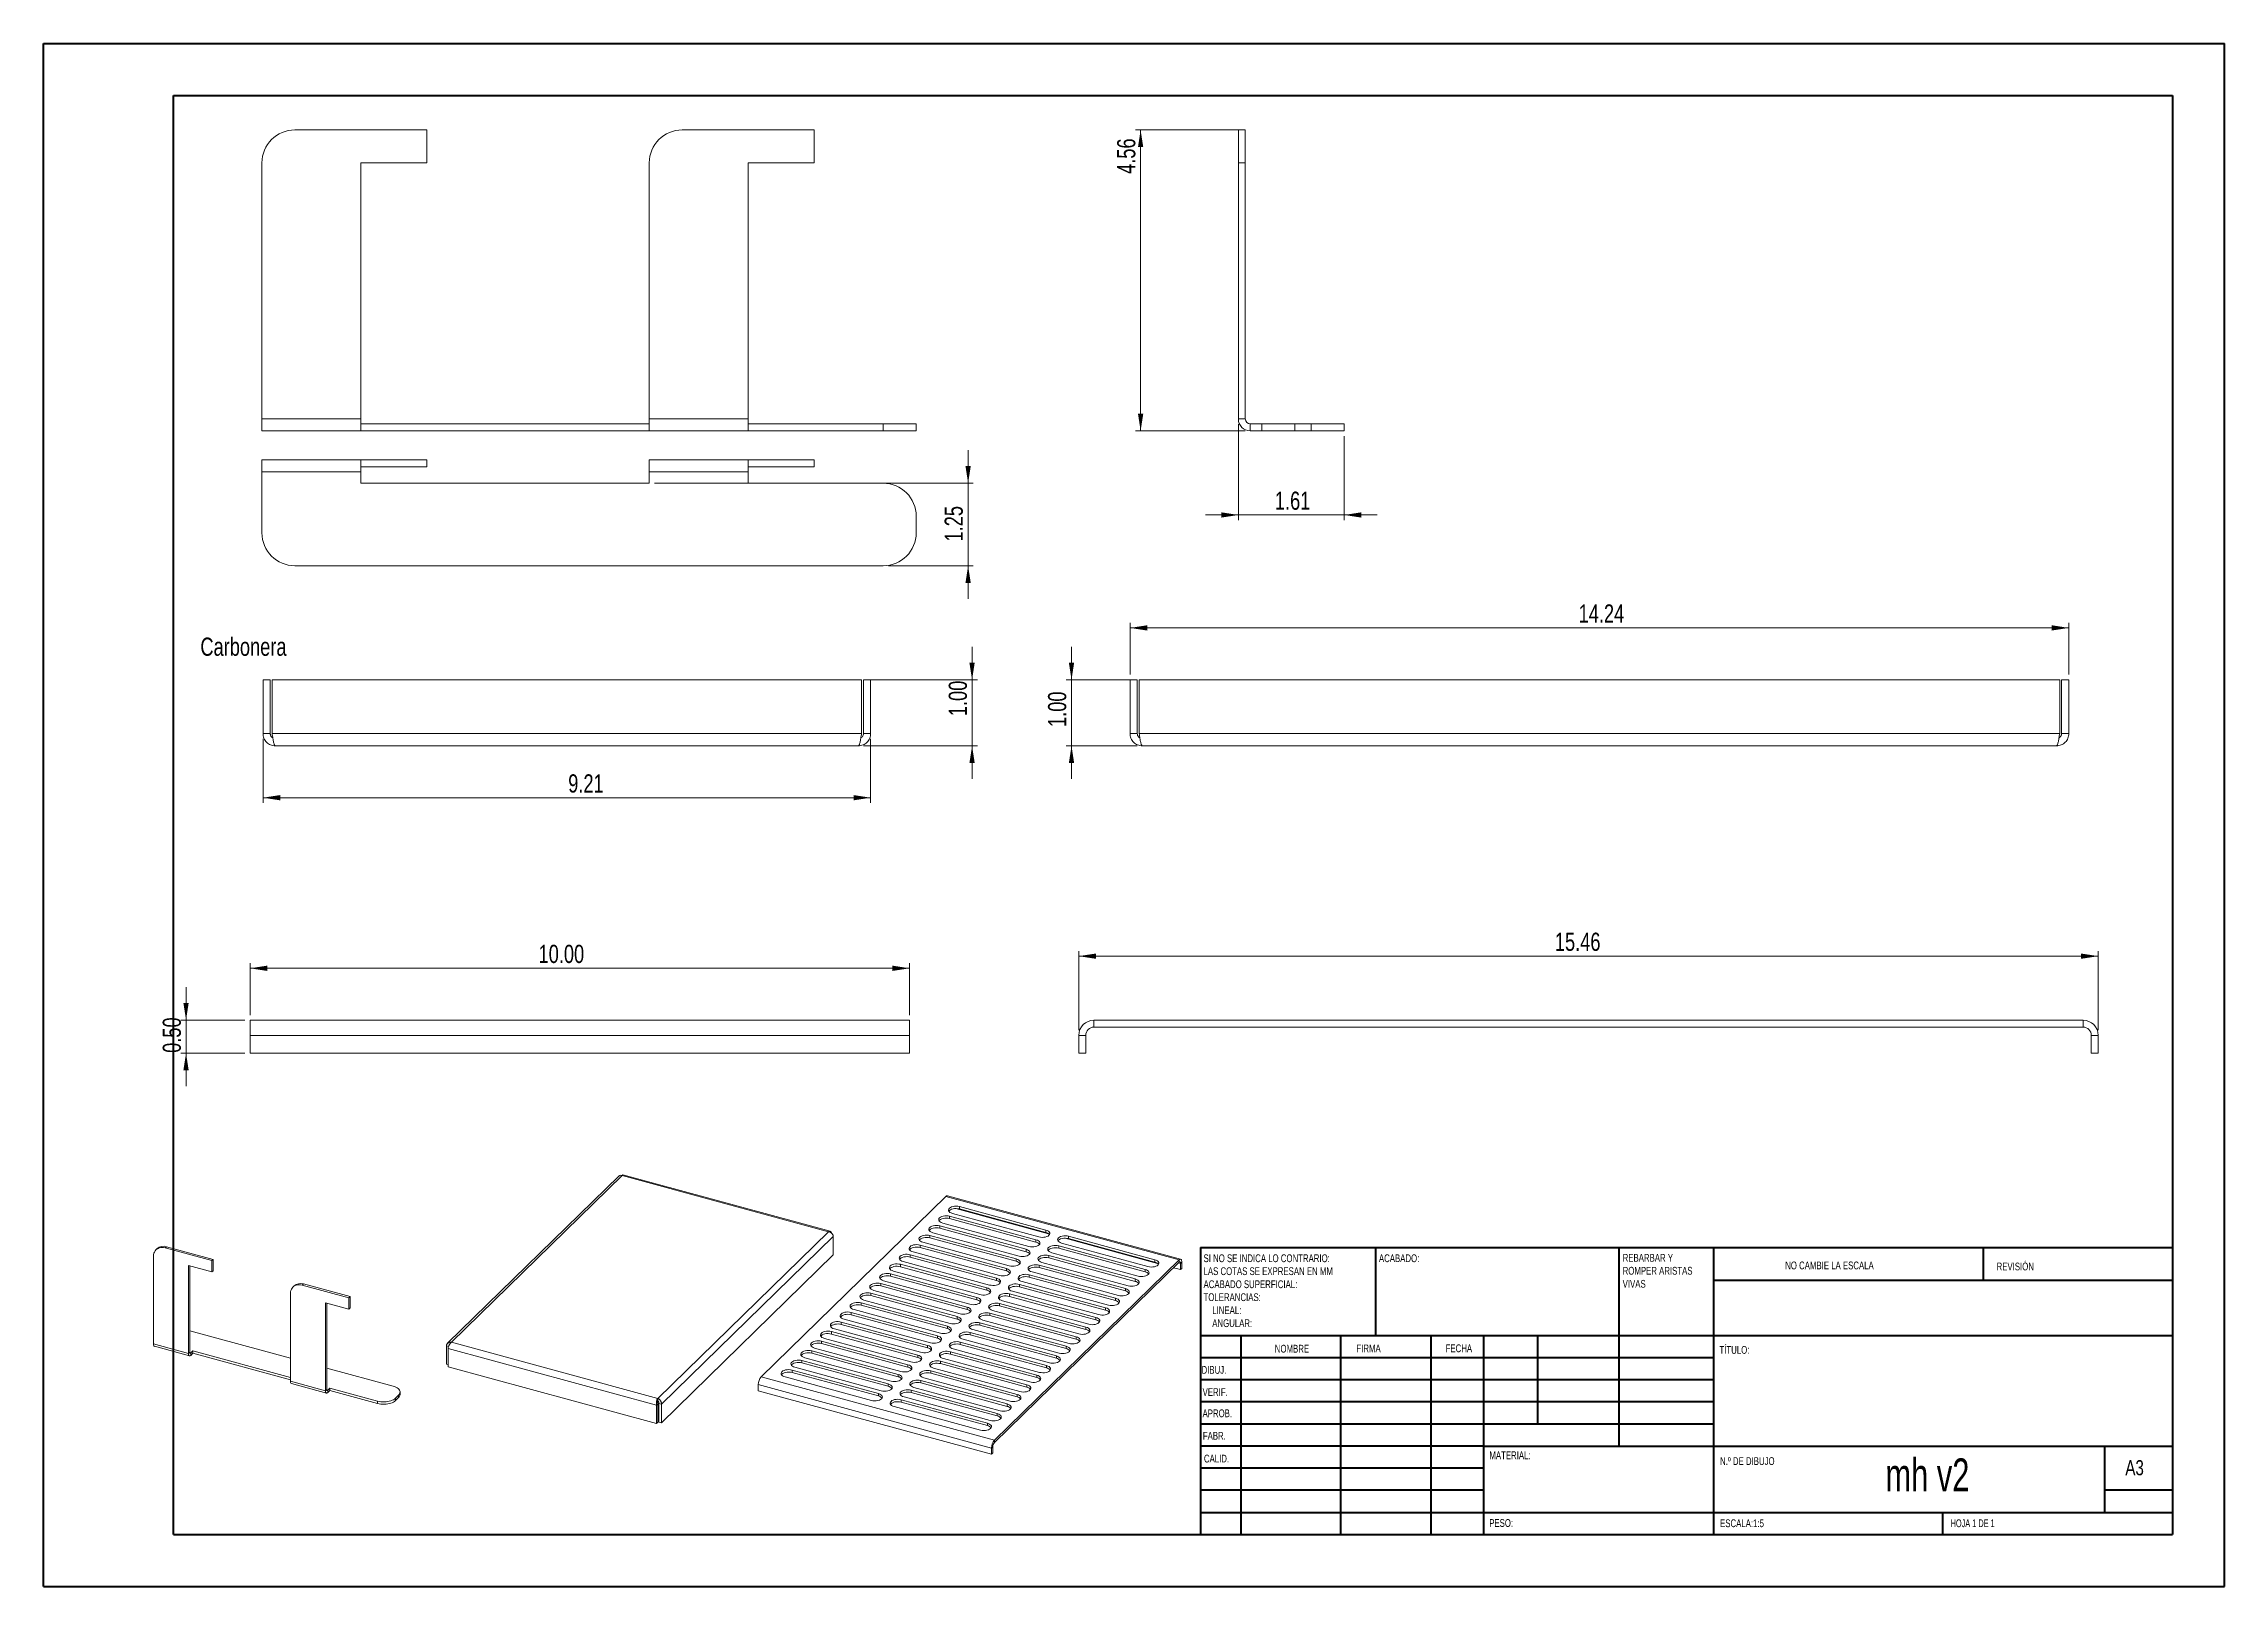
# Paper-space layout 'Hoja2' of a CAD drawing. Header units: inches. Extents: x 0 to 16.5, y 0 to 11.7.
import ezdxf

# ---------------------------------------------------------------- set-up
doc = ezdxf.new("R2010")
doc.units = ezdxf.units.IN
doc.header["$MEASUREMENT"] = 0
doc.styles.add('SLDTEXTSTYLE0', font='TXT', dxfattribs={"width": 0.7})
doc.styles.add('SLDTEXTSTYLE1', font='TXT', dxfattribs={"width": 0.75})
doc.styles.add('SLDTEXTSTYLE2', font='TXT', dxfattribs={"width": 0.681818})
doc.dimstyles.new('SLDDIMSTYLE0', dxfattribs={"dimtxt": 0.137795, "dimasz": 0.13, "dimexe": 0, "dimexo": 0.0625, "dimgap": 0.034449, "dimtad": 1, "dimlfac": 2, "dimrnd": 1e-09, "dimzin": 4, "dimdsep": 46, "dimtxsty": 'SLDTEXTSTYLE1', "dimsah": 1, "dimcen": 0.09, "dimadec": 0, "dimazin": 1, "dimtfac": 1, "dimtmove": 0, "dimatfit": 0, "dimfxl": 1, "dimfrac": 2, "dimtolj": 1, "dimtzin": 12, "dimarcsym": 0})
doc.dimstyles.new('SLDDIMSTYLE1', dxfattribs={"dimtxt": 0.137795, "dimasz": 0.13, "dimexe": 0, "dimexo": 0.0625, "dimgap": 0.034449, "dimtad": 1, "dimlfac": 2, "dimrnd": 1e-09, "dimzin": 12, "dimdsep": 46, "dimtxsty": 'SLDTEXTSTYLE1', "dimsah": 1, "dimcen": 0.09, "dimadec": 0, "dimazin": 3, "dimtfac": 1, "dimtofl": 0, "dimtmove": 0, "dimatfit": 3, "dimfxl": 1, "dimfrac": 2, "dimtolj": 1, "dimtzin": 12, "dimarcsym": 0})
doc.dimstyles.new('SLDDIMSTYLE2', dxfattribs={"dimtxt": 0.137795, "dimasz": 0.13, "dimexe": 0, "dimexo": 0.0625, "dimgap": 0.034449, "dimtad": 1, "dimlfac": 2, "dimrnd": 1e-09, "dimzin": 0, "dimdsep": 46, "dimtxsty": 'SLDTEXTSTYLE1', "dimsah": 1, "dimcen": 0.09, "dimadec": 0, "dimazin": 0, "dimtfac": 1, "dimtmove": 0, "dimatfit": 0, "dimfxl": 1, "dimfrac": 2, "dimtolj": 1, "dimtzin": 12, "dimarcsym": 0})
doc.dimstyles.new('SLDDIMSTYLE3', dxfattribs={"dimtxt": 0.137795, "dimasz": 0.13, "dimexe": 0, "dimexo": 0.0625, "dimgap": 0.034449, "dimtad": 1, "dimlfac": 2, "dimrnd": 1e-09, "dimzin": 4, "dimdsep": 46, "dimtxsty": 'SLDTEXTSTYLE1', "dimsah": 1, "dimcen": 0.09, "dimadec": 0, "dimazin": 1, "dimtfac": 1, "dimtofl": 0, "dimtmove": 0, "dimatfit": 3, "dimfxl": 1, "dimfrac": 2, "dimtolj": 1, "dimtzin": 12, "dimarcsym": 0})
doc.dimstyles.new('SLDDIMSTYLE4', dxfattribs={"dimtxt": 0.137795, "dimasz": 0.13, "dimexe": 0, "dimexo": 0.0625, "dimgap": 0.034449, "dimtad": 1, "dimlfac": 2, "dimrnd": 1e-09, "dimzin": 12, "dimdsep": 46, "dimtxsty": 'SLDTEXTSTYLE1', "dimsah": 1, "dimcen": 0.09, "dimadec": 0, "dimazin": 3, "dimtfac": 1, "dimtmove": 0, "dimatfit": 0, "dimfxl": 1, "dimfrac": 2, "dimtolj": 1, "dimtzin": 12, "dimarcsym": 0})

psp = doc.layouts.new('Hoja2')

# ---------------------------------------------------------------- texts
at = {"color": 7, "linetype": 'Continuous', "lineweight": 0}
for s, insert, char_height, attachment_point, style in [('Carbonera', (1.1919, 7.1995), 0.1378, 1, 'SLDTEXTSTYLE1'), ('ACABADO:', (10.128, 2.525), 0.05906, 1, 'SLDTEXTSTYLE1'), ('NO CAMBIE LA ESCALA', (13.2084, 2.4704), 0.059055, 1, 'SLDTEXTSTYLE1'), ('REVISIÓN', (14.8113, 2.4626), 0.05906, 1, 'SLDTEXTSTYLE1'), ('NOMBRE', (9.3386, 1.8392), 0.05906, 1, 'SLDTEXTSTYLE1'), ('FIRMA', (9.9572, 1.8416), 0.05906, 1, 'SLDTEXTSTYLE1'), ('FECHA', (10.6336, 1.8422), 0.05906, 1, 'SLDTEXTSTYLE1'), ('TÍTULO:', (12.71, 1.8304), 0.05906, 1, 'SLDTEXTSTYLE1'), ('DIBUJ.', (8.7831, 1.6789), 0.05906, 1, 'SLDTEXTSTYLE1'), ('VERIF.', (8.7909, 1.5106), 0.05906, 1, 'SLDTEXTSTYLE1'), ('APROB.', (8.7906, 1.3496), 0.05906, 1, 'SLDTEXTSTYLE1'), ('FABR.', (8.7927, 1.1791), 0.05906, 1, 'SLDTEXTSTYLE1'), ('CALID.', (8.8011, 1.0065), 0.05906, 1, 'SLDTEXTSTYLE1'), ('MATERIAL:', (10.9655, 1.0315), 0.05906, 1, 'SLDTEXTSTYLE1'), ('N.º DE DIBUJO', (12.7147, 0.9875), 0.059055, 1, 'SLDTEXTSTYLE1'), ('mh v2', (14.2866, 0.9782), 0.25, 2, 'SLDTEXTSTYLE0'), ('A3', (15.7874, 0.9652), 0.11458, 1, 'SLDTEXTSTYLE1'), ('PESO:', (10.9644, 0.5183), 0.059, 1, 'SLDTEXTSTYLE1'), ('ESCALA:1:5', (12.7147, 0.5163), 0.05906, 1, 'SLDTEXTSTYLE1'), ('HOJA 1 DE 1', (14.4629, 0.5163), 0.059055, 1, 'SLDTEXTSTYLE2')]:
    psp.add_mtext(s, dxfattribs=dict(at, insert=insert, char_height=char_height, attachment_point=attachment_point, style=style))

# ---------------------------------------------------------------- blocks, each defined once
blk = doc.blocks.new('SW_NOTE_2')
at = {"color": 0, "linetype": 'Continuous', "lineweight": 0, "attachment_point": 1, "style": 'SLDTEXTSTYLE1'}
for s, insert, char_height in [('REBARBAR Y', (0, 0.076), 0.0591), ('VIVAS', (0, -0.121), 0.0591), ('ROMPER ARISTAS', (0, -0.022), 0.05906)]:
    blk.add_mtext(s, dxfattribs=dict(at, insert=insert, char_height=char_height))
blk = doc.blocks.new('SW_NOTE_3')
at = {"color": 0, "linetype": 'Continuous', "lineweight": 0, "attachment_point": 1, "style": 'SLDTEXTSTYLE1'}
for s, insert, char_height in [('SI NO SE INDICA LO CONTRARIO:', (0, 0.076), 0.05906), ('ACABADO SUPERFICIAL:', (0, -0.121), 0.05906), ('LAS COTAS SE EXPRESAN EN MM', (0, -0.022), 0.05906), ('TOLERANCIAS:', (0, -0.219), 0.05906), ('LINEAL:', (0.066, -0.318), 0.0591), ('ANGULAR:', (0.066, -0.416), 0.0591)]:
    blk.add_mtext(s, dxfattribs=dict(at, insert=insert, char_height=char_height))
blk = doc.blocks.new('_D')
at = {"color": 7, "linetype": 'Continuous', "lineweight": 0}
for p, q in [((7.043, 6.879), (7.043, 7.129)), ((6.244, 6.879), (7.083, 6.879)), ((7.043, 6.379), (7.043, 6.879)), ((6.221, 6.379), (7.083, 6.379)), ((7.043, 6.379), (7.043, 6.129))]:
    blk.add_line(p, q, dxfattribs=at)
for points in [[(7.043, 6.879), (7.063, 7.009), (7.023, 7.009)], [(7.043, 6.379), (7.023, 6.249), (7.063, 6.249)]]:
    blk.add_solid(points, dxfattribs=at)
at = {"color": 7, "linetype": 'Continuous', "lineweight": 0, "insert": (6.866, 6.604), "char_height": 0.1378, "attachment_point": 1, "rotation": 90, "style": 'SLDTEXTSTYLE1'}
blk.add_mtext('1.00', dxfattribs=at)
blk = doc.blocks.new('_D_1')
at = {"color": 7, "linetype": 'Continuous', "lineweight": 0}
for p, q in [((1.667, 6.432), (1.667, 5.946)), ((6.274, 6.432), (6.274, 5.946)), ((1.667, 5.986), (6.274, 5.986))]:
    blk.add_line(p, q, dxfattribs=at)
for points in [[(1.667, 5.986), (1.797, 5.966), (1.797, 6.006)], [(6.274, 5.986), (6.144, 6.006), (6.144, 5.966)]]:
    blk.add_solid(points, dxfattribs=at)
at = {"color": 7, "linetype": 'Continuous', "lineweight": 0, "insert": (3.981, 6.163), "char_height": 0.1378, "attachment_point": 1, "style": 'SLDTEXTSTYLE1'}
blk.add_mtext('9.21', dxfattribs=at)
blk = doc.blocks.new('_D_2')
at = {"color": 7, "linetype": 'Continuous', "lineweight": 0}
for p, q in [((7.797, 6.879), (7.797, 7.129)), ((8.27, 6.879), (7.757, 6.879)), ((7.797, 6.879), (7.797, 6.379)), ((8.294, 6.379), (7.757, 6.379)), ((7.797, 6.379), (7.797, 6.129))]:
    blk.add_line(p, q, dxfattribs=at)
for points in [[(7.797, 6.879), (7.817, 7.009), (7.777, 7.009)], [(7.797, 6.379), (7.777, 6.249), (7.817, 6.249)]]:
    blk.add_solid(points, dxfattribs=at)
at = {"color": 7, "linetype": 'Continuous', "lineweight": 0, "insert": (7.619, 6.522), "char_height": 0.1378, "attachment_point": 1, "rotation": 90, "style": 'SLDTEXTSTYLE1'}
blk.add_mtext('1.00', dxfattribs=at)
blk = doc.blocks.new('_D_3')
at = {"color": 7, "linetype": 'Continuous', "lineweight": 0}
for p, q in [((8.241, 6.919), (8.241, 7.312)), ((15.359, 6.919), (15.359, 7.312)), ((8.241, 7.273), (15.359, 7.273))]:
    blk.add_line(p, q, dxfattribs=at)
for points in [[(8.241, 7.273), (8.371, 7.253), (8.371, 7.293)], [(15.359, 7.273), (15.229, 7.293), (15.229, 7.253)]]:
    blk.add_solid(points, dxfattribs=at)
at = {"color": 7, "linetype": 'Continuous', "lineweight": 0, "insert": (11.642, 7.451), "char_height": 0.1378, "attachment_point": 1, "style": 'SLDTEXTSTYLE1'}
blk.add_mtext('14.24', dxfattribs=at)
blk = doc.blocks.new('_D_4')
at = {"color": 7, "linetype": 'Continuous', "lineweight": 0}
for p, q in [((1.083, 4.3), (1.083, 4.55)), ((1.529, 4.3), (1.044, 4.3)), ((1.083, 4.3), (1.083, 4.05)), ((1.529, 4.05), (1.044, 4.05)), ((1.083, 4.05), (1.083, 3.8))]:
    blk.add_line(p, q, dxfattribs=at)
for points in [[(1.083, 4.3), (1.103, 4.43), (1.063, 4.43)], [(1.083, 4.05), (1.063, 3.92), (1.103, 3.92)]]:
    blk.add_solid(points, dxfattribs=at)
at = {"color": 7, "linetype": 'Continuous', "lineweight": 0, "insert": (0.906, 4.052), "char_height": 0.1378, "attachment_point": 1, "rotation": 90, "style": 'SLDTEXTSTYLE1'}
blk.add_mtext('0.50', dxfattribs=at)
blk = doc.blocks.new('_D_5')
at = {"color": 7, "linetype": 'Continuous', "lineweight": 0}
for p, q in [((1.569, 4.339), (1.569, 4.733)), ((1.569, 4.693), (6.569, 4.693)), ((6.569, 4.339), (6.569, 4.733))]:
    blk.add_line(p, q, dxfattribs=at)
for points in [[(1.569, 4.693), (1.699, 4.673), (1.699, 4.713)], [(6.569, 4.693), (6.439, 4.713), (6.439, 4.673)]]:
    blk.add_solid(points, dxfattribs=at)
at = {"color": 7, "linetype": 'Continuous', "lineweight": 0, "insert": (3.756, 4.871), "char_height": 0.1378, "attachment_point": 1, "style": 'SLDTEXTSTYLE1'}
blk.add_mtext('10.00', dxfattribs=at)
blk = doc.blocks.new('_D_6')
at = {"color": 7, "linetype": 'Continuous', "lineweight": 0}
for p, q in [((7.852, 4.224), (7.852, 4.824)), ((15.582, 4.224), (15.582, 4.824)), ((7.852, 4.785), (15.582, 4.785))]:
    blk.add_line(p, q, dxfattribs=at)
for points in [[(7.852, 4.785), (7.982, 4.765), (7.982, 4.805)], [(15.582, 4.785), (15.452, 4.805), (15.452, 4.765)]]:
    blk.add_solid(points, dxfattribs=at)
at = {"color": 7, "linetype": 'Continuous', "lineweight": 0, "insert": (11.462, 4.963), "char_height": 0.1378, "attachment_point": 1, "style": 'SLDTEXTSTYLE1'}
blk.add_mtext('15.46', dxfattribs=at)
blk = doc.blocks.new('_D_7')
at = {"color": 7, "linetype": 'Continuous', "lineweight": 0}
for p, q in [((7.013, 8.369), (7.013, 8.619)), ((4.634, 8.369), (7.052, 8.369)), ((7.013, 8.369), (7.013, 7.744)), ((6.409, 7.744), (7.052, 7.744)), ((7.013, 7.744), (7.013, 7.494))]:
    blk.add_line(p, q, dxfattribs=at)
for points in [[(7.013, 8.369), (7.033, 8.499), (6.993, 8.499)], [(7.013, 7.744), (6.993, 7.614), (7.033, 7.614)]]:
    blk.add_solid(points, dxfattribs=at)
at = {"color": 7, "linetype": 'Continuous', "lineweight": 0, "insert": (6.835, 7.928), "char_height": 0.1378, "attachment_point": 1, "rotation": 90, "style": 'SLDTEXTSTYLE1'}
blk.add_mtext('1.25', dxfattribs=at)
blk = doc.blocks.new('_D_8')
at = {"color": 7, "linetype": 'Continuous', "lineweight": 0}
for p, q in [((9.076, 11.047), (8.281, 11.047)), ((8.321, 8.766), (8.321, 11.047)), ((9.113, 8.766), (8.281, 8.766))]:
    blk.add_line(p, q, dxfattribs=at)
for points in [[(8.321, 11.047), (8.301, 10.917), (8.341, 10.917)], [(8.321, 8.766), (8.341, 8.896), (8.301, 8.896)]]:
    blk.add_solid(points, dxfattribs=at)
at = {"color": 7, "linetype": 'Continuous', "lineweight": 0, "insert": (8.143, 10.714), "char_height": 0.1378, "attachment_point": 1, "rotation": 90, "style": 'SLDTEXTSTYLE1'}
blk.add_mtext('4.56', dxfattribs=at)
blk = doc.blocks.new('_D_9')
at = {"color": 7, "linetype": 'Continuous', "lineweight": 0}
for p, q in [((9.062, 8.817), (9.062, 8.089)), ((9.865, 8.727), (9.865, 8.089)), ((9.062, 8.129), (8.812, 8.129)), ((9.062, 8.129), (9.865, 8.129)), ((9.865, 8.129), (10.115, 8.129))]:
    blk.add_line(p, q, dxfattribs=at)
for points in [[(9.062, 8.129), (8.932, 8.149), (8.932, 8.109)], [(9.865, 8.129), (9.995, 8.109), (9.995, 8.149)]]:
    blk.add_solid(points, dxfattribs=at)
at = {"color": 7, "linetype": 'Continuous', "lineweight": 0, "insert": (9.339, 8.306), "char_height": 0.1378, "attachment_point": 1, "style": 'SLDTEXTSTYLE1'}
blk.add_mtext('1.61', dxfattribs=at)

# ---------------------------------------------------------------- dimensions: what is measured, and where the dimension line sits
at = {"color": 7, "linetype": 'Continuous', "lineweight": 0}
for base, p1, p2, dimstyle, picture, middle in [((8.3208, 11.0474), (9.1524, 8.7664), (9.1149, 11.0474), 'SLDDIMSTYLE1', '_D_8', (8.3208, 10.8921)), ((7.0131, 7.7441), (4.5949, 8.3691), (6.3694, 7.7441), 'SLDDIMSTYLE4', '_D_7', (7.0131, 8.1064)), ((7.0433, 6.8794), (6.1815, 6.3794), (6.205, 6.8794), 'SLDDIMSTYLE0', '_D', (7.0433, 6.7825)), ((7.7968, 6.3794), (8.3098, 6.8794), (8.3334, 6.3794), 'SLDDIMSTYLE0', '_D_2', (7.7968, 6.7001)), ((1.0835, 4.0495), (1.5685, 4.2995), (1.5685, 4.0495), 'SLDDIMSTYLE2', '_D_4', (1.0835, 4.2298))]:
    dim = psp.add_linear_dim(base=base, p1=p1, p2=p2, angle=90, dimstyle=dimstyle, dxfattribs=at)
    dim.commit()
    dim.dimension.update_dxf_attribs({"geometry": picture, "text_midpoint": middle, "dimtype": 160})
for base, p1, p2, dimstyle, picture, middle in [((9.8649369593, 8.1287406672), (9.0624369593, 8.8563556845), (9.8649369593, 8.7663556845), 'SLDDIMSTYLE4', '_D_9', (9.5169116949, 8.1287406672)), ((15.3587, 7.2731), (8.241, 6.8794), (15.3587, 6.8794), 'SLDDIMSTYLE1', '_D_3', (11.8711, 7.2731)), ((6.2739, 5.9857), (1.6668, 6.4718), (6.2739, 6.4718), 'SLDDIMSTYLE1', '_D_1', (4.1587, 5.9857)), ((15.5819, 4.7851), (7.8523, 4.1847), (15.5819, 4.1847), 'SLDDIMSTYLE1', '_D_6', (11.691, 4.7851)), ((6.5685, 4.6932), (1.5685, 4.2995), (6.5685, 4.2995), 'SLDDIMSTYLE3', '_D_5', (3.9855, 4.6932))]:
    dim = psp.add_linear_dim(base=base, p1=p1, p2=p2, dimstyle=dimstyle, dxfattribs=at)
    dim.commit()
    dim.dimension.update_dxf_attribs({"geometry": picture, "text_midpoint": middle, "dimtype": 160})

# ---------------------------------------------------------------- linework, layer by layer
at = {"color": 7, "linetype": 'Continuous', "lineweight": 40}
for p, q in [((0.0031, 0.0085), (0.0031, 11.7014)), ((0.0031, 11.7014), (16.5385, 11.7014)), ((16.5385, 0.0085), (16.5385, 11.7014)), ((0.9874, 0.4022), (0.9874, 11.3077)), ((0.9874, 11.3077), (16.1448, 11.3077)), ((16.1448, 11.3077), (16.1448, 0.4022)), ((8.7748, 2.5774), (16.1448, 2.5774)), ((8.7748, 2.5774), (8.7748, 0.4022)), ((10.1055, 1.9081), (10.1055, 2.5774)), ((11.948, 2.5774), (11.948, 1.0714)), ((12.6645, 2.5774), (12.6645, 0.4022)), ((14.7118, 2.3264), (14.7118, 2.5774)), ((16.1448, 2.3264), (12.6645, 2.3264)), ((16.1448, 1.9081), (8.7748, 1.9081)), ((9.0818, 1.9081), (9.0818, 0.4022)), ((9.8374, 1.9081), (9.8374, 0.4022)), ((10.5227, 1.9081), (10.5227, 0.4022)), ((10.9244, 0.4022), (10.9244, 1.9081)), ((11.3338, 1.2388), (11.3338, 1.9081)), ((12.6645, 1.7407), (8.7748, 1.7407)), ((12.6645, 1.5734), (8.7748, 1.5734)), ((12.6645, 1.4061), (8.7748, 1.4061)), ((12.6645, 1.2388), (8.7748, 1.2388)), ((10.9244, 1.0714), (8.7748, 1.0714)), ((10.9244, 1.0714), (16.1448, 1.0714)), ((15.633, 0.5695), (15.633, 1.0714)), ((10.9244, 0.9041), (8.7748, 0.9041)), ((10.9244, 0.7368), (8.7748, 0.7368)), ((16.1448, 0.7368), (15.633, 0.7368)), ((8.7748, 0.5695), (16.1448, 0.5695)), ((14.4047, 0.4022), (14.4047, 0.5695)), ((0.9874, 0.4022), (16.1448, 0.4022)), ((0.0031, 0.0085), (16.5385, 0.0085))]:
    psp.add_line(p, q, dxfattribs=at)
at = {"color": 7, "linetype": 'Continuous', "lineweight": 15}
for p, q in [((1.9088, 11.0474), (2.9088, 11.0474)), ((2.9088, 10.7974), (2.9088, 11.0474)), ((4.8449, 11.0474), (5.8449, 11.0474)), ((5.8449, 10.7974), (5.8449, 11.0474)), ((9.0624, 10.7974), (9.0624, 11.0474)), ((9.1149, 11.0474), (9.0624, 11.0474)), ((9.1149, 10.7974), (9.1149, 11.0474)), ((1.6588, 8.8564), (1.6588, 10.7974)), ((2.4088, 10.7974), (2.9088, 10.7974)), ((2.4088, 10.7974), (2.4088, 8.8564)), ((4.5949, 8.8564), (4.5949, 10.7974)), ((5.3449, 10.7974), (5.8449, 10.7974)), ((5.3449, 10.7974), (5.3449, 8.8564)), ((9.1149, 10.7974), (9.0624, 10.7974)), ((9.0624, 10.7974), (9.0624, 8.8564)), ((9.1149, 10.7974), (9.1149, 8.8564)), ((1.6588, 8.8564), (2.4088, 8.8564)), ((1.6588, 8.7664), (1.6588, 8.8564)), ((2.4088, 8.7664), (1.6588, 8.7664)), ((2.4088, 8.8564), (2.4088, 8.7664)), ((2.4088, 8.8189), (4.5949, 8.8189)), ((2.4088, 8.7664), (4.5949, 8.7664)), ((4.5949, 8.8564), (5.3449, 8.8564)), ((4.5949, 8.7664), (4.5949, 8.8564)), ((5.3449, 8.7664), (4.5949, 8.7664)), ((5.3449, 8.8564), (5.3449, 8.7664)), ((5.3449, 8.8189), (6.3694, 8.8189)), ((5.3449, 8.7664), (6.3694, 8.7664)), ((6.3694, 8.7664), (6.3694, 8.8189)), ((6.3694, 8.8189), (6.6194, 8.8189)), ((6.6194, 8.7664), (6.3694, 8.7664)), ((6.6194, 8.8189), (6.6194, 8.7664)), ((9.1149, 8.8564), (9.0624, 8.8564)), ((9.1524, 8.8189), (9.1524, 8.7664)), ((9.1524, 8.8189), (9.2399, 8.8189)), ((9.1524, 8.7664), (9.2399, 8.7664)), ((9.2399, 8.7664), (9.2399, 8.8189)), ((9.2399, 8.8189), (9.4899, 8.8189)), ((9.4899, 8.7664), (9.2399, 8.7664)), ((9.4899, 8.8189), (9.4899, 8.7664)), ((9.4899, 8.8189), (9.6149, 8.8189)), ((9.4899, 8.7664), (9.6149, 8.7664)), ((9.6149, 8.7664), (9.6149, 8.8189)), ((9.6149, 8.8189), (9.8649, 8.8189)), ((9.8649, 8.7664), (9.6149, 8.7664)), ((9.8649, 8.8189), (9.8649, 8.7664)), ((1.6588, 8.5466), (2.4088, 8.5466)), ((1.6588, 8.4566), (1.6588, 8.5466)), ((1.6588, 7.9941), (1.6588, 8.4566)), ((2.4088, 8.4566), (1.6588, 8.4566)), ((2.4088, 8.5466), (2.4088, 8.4566)), ((2.4088, 8.5466), (2.9088, 8.5466)), ((2.4088, 8.4941), (2.9088, 8.4941)), ((2.4088, 8.4566), (2.4088, 8.3691)), ((2.9088, 8.4941), (2.9088, 8.5466)), ((4.5949, 8.4566), (4.5949, 8.5466)), ((4.5949, 8.5466), (5.3449, 8.5466)), ((4.5949, 8.3691), (4.5949, 8.4566)), ((5.3449, 8.4566), (4.5949, 8.4566)), ((5.3449, 8.5466), (5.3449, 8.4566)), ((5.3449, 8.5466), (5.8449, 8.5466)), ((5.3449, 8.4941), (5.8449, 8.4941)), ((5.3449, 8.4566), (5.3449, 8.3691)), ((5.8449, 8.4941), (5.8449, 8.5466)), ((2.4088, 8.3691), (4.5949, 8.3691)), ((5.3449, 8.3691), (6.3694, 8.3691)), ((6.6194, 8.1191), (6.6194, 7.9941)), ((6.3694, 7.7441), (1.9088, 7.7441)), ((1.6668, 6.4718), (1.6668, 6.8794)), ((1.6668, 6.8794), (1.7217, 6.8794)), ((1.7217, 6.4718), (1.7217, 6.8794)), ((1.7356, 6.4718), (1.7356, 6.8794)), ((6.205, 6.8794), (1.7356, 6.8794)), ((6.205, 6.4718), (6.205, 6.8794)), ((6.219, 6.4718), (6.219, 6.8794)), ((6.2739, 6.8794), (6.219, 6.8794)), ((6.2739, 6.4718), (6.2739, 6.8794)), ((8.241, 6.4718), (8.241, 6.8794)), ((8.241, 6.8794), (8.2959, 6.8794)), ((8.2959, 6.4718), (8.2959, 6.8794)), ((15.2898, 6.8794), (8.3098, 6.8794)), ((8.3098, 6.4718), (8.3098, 6.8794)), ((15.2898, 6.4718), (15.2898, 6.8794)), ((15.3587, 6.8794), (15.3038, 6.8794)), ((15.3038, 6.4718), (15.3038, 6.8794)), ((15.3587, 6.4718), (15.3587, 6.8794)), ((1.6668, 6.4718), (1.7217, 6.4718)), ((6.205, 6.4718), (1.7356, 6.4718)), ((6.2739, 6.4718), (6.219, 6.4718)), ((8.241, 6.4718), (8.2959, 6.4718)), ((15.2898, 6.4718), (8.3098, 6.4718)), ((15.3587, 6.4718), (15.3038, 6.4718)), ((6.1815, 6.3794), (1.7592, 6.3794)), ((15.2663, 6.3794), (8.3334, 6.3794)), ((1.5685, 4.1847), (1.5685, 4.2995)), ((1.5685, 4.2995), (6.5685, 4.2995)), ((6.5685, 4.2995), (6.5685, 4.1847)), ((7.9671, 4.2472), (7.9671, 4.2995)), ((7.9671, 4.2995), (15.4671, 4.2995)), ((15.4671, 4.2472), (15.4671, 4.2995)), ((1.5685, 4.0495), (1.5685, 4.1847)), ((6.5685, 4.1847), (1.5685, 4.1847)), ((6.5685, 4.1847), (6.5685, 4.0495)), ((7.8523, 4.1847), (7.8523, 4.0495)), ((7.9046, 4.1847), (7.8523, 4.1847)), ((7.9046, 4.1847), (7.9046, 4.0495)), ((7.9671, 4.2472), (15.4671, 4.2472)), ((15.5296, 4.1847), (15.5819, 4.1847)), ((15.5296, 4.0495), (15.5296, 4.1847)), ((15.5819, 4.0495), (15.5819, 4.1847)), ((6.5685, 4.0495), (1.5685, 4.0495)), ((7.8523, 4.0495), (7.9046, 4.0495)), ((15.5819, 4.0495), (15.5296, 4.0495)), ((4.366, 3.1191), (3.0667, 1.8509)), ((4.3892, 3.1218), (3.095, 1.8586)), ((5.9537, 2.6966), (4.3892, 3.1218)), ((5.9666, 2.6998), (4.3958, 3.1267)), ((6.8436, 2.9642), (5.4435, 1.5977)), ((8.6124, 2.4835), (6.8436, 2.9642)), ((8.6245, 2.4884), (6.8556, 2.9692)), ((7.5276, 2.6358), (6.8731, 2.8137)), ((6.8731, 2.7958), (6.8731, 2.8137)), ((6.8948, 2.8349), (7.5492, 2.657)), ((6.9209, 2.872), (7.6228, 2.6813)), ((7.6023, 2.7087), (6.9478, 2.8866)), ((6.9478, 2.8687), (6.9478, 2.8866)), ((6.9478, 2.8687), (7.6023, 2.6908)), ((4.6595, 1.4334), (5.9537, 2.6966)), ((4.6878, 1.3886), (5.9908, 2.6604)), ((5.9908, 2.6604), (5.9908, 2.5206)), ((7.3782, 2.4901), (6.7238, 2.668)), ((6.7238, 2.65), (6.7238, 2.668)), ((6.7238, 2.65), (7.3782, 2.4722)), ((6.7454, 2.6891), (7.3999, 2.5112)), ((7.4529, 2.563), (6.7984, 2.7408)), ((6.7984, 2.7229), (6.7984, 2.7408)), ((6.7984, 2.7229), (7.4529, 2.545)), ((6.8201, 2.762), (7.4746, 2.5841)), ((6.8731, 2.7958), (7.5276, 2.6179)), ((7.6023, 2.6908), (7.6023, 2.7087)), ((7.7479, 2.6473), (8.4498, 2.4565)), ((8.4292, 2.484), (7.7747, 2.6619)), ((7.7747, 2.6439), (7.7747, 2.6619)), ((0.8362, 1.8461), (0.8362, 2.5116)), ((0.8646, 2.5687), (0.8548, 2.5591)), ((0.9344, 2.5829), (0.9246, 2.5733)), ((0.9246, 2.5733), (1.2784, 2.4771)), ((0.9344, 2.5829), (1.2882, 2.4867)), ((1.2882, 2.4867), (1.2784, 2.4771)), ((1.2882, 2.401), (1.2882, 2.4867)), ((4.6878, 1.2488), (5.9908, 2.5206)), ((7.2289, 2.3443), (6.5744, 2.5222)), ((6.5744, 2.5043), (6.5744, 2.5222)), ((6.5744, 2.5043), (7.2289, 2.3264)), ((6.5961, 2.5433), (7.2506, 2.3655)), ((7.3036, 2.4172), (6.6491, 2.5951)), ((6.6491, 2.5771), (6.6491, 2.5951)), ((6.6491, 2.5771), (7.3036, 2.3993)), ((6.6708, 2.6162), (7.3252, 2.4383)), ((7.2123, 1.117), (8.6124, 2.4835)), ((7.3782, 2.4722), (7.3782, 2.4901)), ((7.4529, 2.545), (7.4529, 2.563)), ((7.5276, 2.6179), (7.5276, 2.6358)), ((8.2798, 2.3382), (7.6254, 2.5161)), ((7.6254, 2.4982), (7.6254, 2.5161)), ((7.6254, 2.4982), (8.2798, 2.3203)), ((7.647, 2.5372), (8.3015, 2.3594)), ((8.3545, 2.4111), (7.7, 2.589)), ((7.7, 2.571), (7.7, 2.589)), ((7.7, 2.571), (8.3545, 2.3932)), ((7.7217, 2.6101), (8.3762, 2.4322)), ((7.7747, 2.6439), (8.4292, 2.4661)), ((8.4292, 2.4661), (8.4292, 2.484)), ((8.6124, 2.4656), (8.6124, 2.4835)), ((1.1015, 2.4395), (1.2784, 2.3914)), ((1.1015, 2.4395), (1.1015, 1.774)), ((1.1113, 2.4368), (1.1113, 1.7836)), ((1.2784, 2.3914), (1.2784, 2.4771)), ((1.2882, 2.401), (1.2784, 2.3914)), ((6.3721, 2.3247), (7.0265, 2.1468)), ((7.0796, 2.1986), (6.4251, 2.3764)), ((6.4251, 2.3585), (6.4251, 2.3764)), ((6.4251, 2.3585), (7.0796, 2.1806)), ((6.4467, 2.3976), (7.1012, 2.2197)), ((7.1542, 2.2714), (6.4998, 2.4493)), ((6.4998, 2.4314), (6.4998, 2.4493)), ((6.4998, 2.4314), (7.1542, 2.2535)), ((6.5214, 2.4704), (7.1759, 2.2926)), ((7.2123, 1.099), (8.6124, 2.4656)), ((7.2289, 2.3264), (7.2289, 2.3443)), ((7.3036, 2.3993), (7.3036, 2.4172)), ((7.423, 2.3186), (8.0775, 2.1407)), ((8.1305, 2.1925), (7.476, 2.3703)), ((7.476, 2.3524), (7.476, 2.3703)), ((7.476, 2.3524), (8.1305, 2.1745)), ((7.4977, 2.3915), (8.1522, 2.2136)), ((8.2052, 2.2653), (7.5507, 2.4432)), ((7.5507, 2.4253), (7.5507, 2.4432)), ((7.5507, 2.4253), (8.2052, 2.2474)), ((7.5724, 2.4643), (8.2268, 2.2865)), ((8.2798, 2.3203), (8.2798, 2.3382)), ((8.3545, 2.3932), (8.3545, 2.4111)), ((8.5698, 2.4239), (8.6241, 2.4092)), ((8.6069, 2.4602), (8.6241, 2.4555)), ((8.6241, 2.4555), (8.6338, 2.465)), ((8.6241, 2.4092), (8.6241, 2.4555)), ((8.6338, 2.4187), (8.6241, 2.4092)), ((8.6338, 2.4187), (8.6338, 2.465)), ((1.8749, 1.5638), (1.8749, 2.2293)), ((1.9033, 2.2864), (1.8935, 2.2768)), ((1.9731, 2.3006), (1.9633, 2.291)), ((1.9633, 2.291), (2.3171, 2.1948)), ((1.9731, 2.3006), (2.3269, 2.2044)), ((2.1402, 2.1572), (2.3171, 2.1091)), ((2.1402, 2.1572), (2.1402, 1.4917)), ((2.15, 2.1545), (2.15, 1.5013)), ((2.3269, 2.2044), (2.3171, 2.1948)), ((2.3171, 2.1091), (2.3171, 2.1948)), ((2.3269, 2.1187), (2.3269, 2.2044)), ((6.8555, 1.9799), (6.2011, 2.1578)), ((6.2011, 2.1399), (6.2011, 2.1578)), ((6.2227, 2.1789), (6.8772, 2.001)), ((6.9302, 2.0528), (6.2757, 2.2307)), ((6.2757, 2.2127), (6.2757, 2.2307)), ((6.2757, 2.2127), (6.9302, 2.0349)), ((6.2974, 2.2518), (6.9519, 2.0739)), ((7.0049, 2.1257), (6.3504, 2.3035)), ((6.3504, 2.2856), (6.3504, 2.3035)), ((6.3504, 2.2856), (7.0049, 2.1077)), ((7.0796, 2.1806), (7.0796, 2.1986)), ((7.1542, 2.2535), (7.1542, 2.2714)), ((7.9065, 1.9738), (7.252, 2.1517)), ((7.252, 2.1338), (7.252, 2.1517)), ((7.2737, 2.1728), (7.9281, 1.995)), ((7.9812, 2.0467), (7.3267, 2.2246)), ((7.3267, 2.2066), (7.3267, 2.2246)), ((7.3267, 2.2066), (7.9812, 2.0288)), ((7.3483, 2.2457), (8.0028, 2.0678)), ((8.0558, 2.1196), (7.4014, 2.2974)), ((7.4014, 2.2795), (7.4014, 2.2974)), ((7.4014, 2.2795), (8.0558, 2.1016)), ((8.1305, 2.1745), (8.1305, 2.1925)), ((8.2052, 2.2474), (8.2052, 2.2653)), ((2.3269, 2.1187), (2.3171, 2.1091)), ((6.7062, 1.8342), (6.0517, 2.012)), ((6.0517, 1.9941), (6.0517, 2.012)), ((6.0517, 1.9941), (6.7062, 1.8162)), ((6.0734, 2.0332), (6.7279, 1.8553)), ((6.7809, 1.907), (6.1264, 2.0849)), ((6.1264, 2.067), (6.1264, 2.0849)), ((6.1264, 2.067), (6.7809, 1.8891)), ((6.1481, 2.106), (6.8025, 1.9282)), ((6.2011, 2.1399), (6.8555, 1.962)), ((6.9302, 2.0349), (6.9302, 2.0528)), ((7.0049, 2.1077), (7.0049, 2.1257)), ((7.7571, 1.8281), (7.1027, 2.0059)), ((7.1027, 1.988), (7.1027, 2.0059)), ((7.1027, 1.988), (7.7571, 1.8101)), ((7.1243, 2.0271), (7.7788, 1.8492)), ((7.8318, 1.9009), (7.1773, 2.0788)), ((7.1773, 2.0609), (7.1773, 2.0788)), ((7.1773, 2.0609), (7.8318, 1.883)), ((7.199, 2.0999), (7.8535, 1.9221)), ((7.252, 2.1338), (7.9065, 1.9559)), ((7.9812, 2.0288), (7.9812, 2.0467)), ((8.0558, 2.1016), (8.0558, 2.1196)), ((0.8362, 1.8461), (1.1015, 1.774)), ((0.8435, 1.8278), (1.1089, 1.7557)), ((1.8749, 1.7379), (1.1113, 1.9454)), ((3.0579, 1.8315), (3.0738, 1.8272)), ((3.0579, 1.8315), (3.0579, 1.6918)), ((3.095, 1.8586), (4.6595, 1.4334)), ((6.5569, 1.6884), (5.9024, 1.8663)), ((5.9024, 1.8483), (5.9024, 1.8663)), ((5.9024, 1.8483), (6.5569, 1.6705)), ((5.924, 1.8874), (6.5785, 1.7095)), ((6.6315, 1.7613), (5.9771, 1.9391)), ((5.9771, 1.9212), (5.9771, 1.9391)), ((5.9771, 1.9212), (6.6315, 1.7433)), ((5.9987, 1.9603), (6.6532, 1.7824)), ((6.7062, 1.8162), (6.7062, 1.8342)), ((6.7809, 1.8891), (6.7809, 1.907)), ((6.8555, 1.962), (6.8555, 1.9799)), ((7.6078, 1.6823), (6.9533, 1.8602)), ((6.9533, 1.8422), (6.9533, 1.8602)), ((6.9533, 1.8422), (7.6078, 1.6644)), ((6.975, 1.8813), (7.6295, 1.7034)), ((7.6825, 1.7552), (7.028, 1.933)), ((7.028, 1.9151), (7.028, 1.933)), ((7.028, 1.9151), (7.6825, 1.7372)), ((7.0497, 1.9542), (7.7041, 1.7763)), ((7.7571, 1.8101), (7.7571, 1.8281)), ((7.8318, 1.883), (7.8318, 1.9009)), ((7.9065, 1.9559), (7.9065, 1.9738)), ((1.1113, 1.7836), (1.1015, 1.774)), ((1.1183, 1.7775), (1.1118, 1.7793)), ((1.1183, 1.7775), (1.1346, 1.7935)), ((1.1183, 1.7775), (1.1183, 1.7595)), ((1.1183, 1.7595), (1.1346, 1.7755)), ((1.1346, 1.7935), (1.8749, 1.5923)), ((1.1346, 1.7755), (1.1346, 1.7935)), ((1.1346, 1.7755), (1.8749, 1.5743)), ((2.6524, 1.5266), (2.15, 1.6631)), ((3.0579, 1.6918), (3.0694, 1.6887)), ((3.0694, 1.8124), (4.6506, 1.3827)), ((3.0694, 1.8124), (3.0694, 1.6726)), ((3.0694, 1.6726), (4.6506, 1.2429)), ((5.7, 1.6688), (6.3545, 1.4909)), ((6.4075, 1.5426), (5.753, 1.7205)), ((5.753, 1.7026), (5.753, 1.7205)), ((5.753, 1.7026), (6.4075, 1.5247)), ((5.7747, 1.7416), (6.4292, 1.5638)), ((6.4822, 1.6155), (5.8277, 1.7934)), ((5.8277, 1.7754), (5.8277, 1.7934)), ((5.8277, 1.7754), (6.4822, 1.5976)), ((5.8494, 1.8145), (6.5038, 1.6366)), ((6.5569, 1.6705), (6.5569, 1.6884)), ((6.6315, 1.7433), (6.6315, 1.7613)), ((6.751, 1.6627), (7.4054, 1.4848)), ((7.4585, 1.5365), (6.804, 1.7144)), ((6.804, 1.6965), (6.804, 1.7144)), ((6.804, 1.6965), (7.4585, 1.5186)), ((6.8256, 1.7355), (7.4801, 1.5577)), ((7.5331, 1.6094), (6.8787, 1.7873)), ((6.8787, 1.7693), (6.8787, 1.7873)), ((6.8787, 1.7693), (7.5331, 1.5915)), ((6.9003, 1.8084), (7.5548, 1.6305)), ((7.6078, 1.6644), (7.6078, 1.6823)), ((7.6825, 1.7372), (7.6825, 1.7552)), ((1.8749, 1.5638), (2.1402, 1.4917)), ((1.8822, 1.5455), (2.1476, 1.4734)), ((2.15, 1.5013), (2.1402, 1.4917)), ((2.157, 1.4952), (2.1505, 1.497)), ((2.157, 1.4952), (2.1733, 1.5112)), ((2.157, 1.4952), (2.157, 1.4772)), ((2.157, 1.4772), (2.1733, 1.4932)), ((2.1733, 1.5112), (2.5358, 1.4127)), ((2.1733, 1.4932), (2.1733, 1.5112)), ((2.1733, 1.4932), (2.5358, 1.3947)), ((7.1909, 1.0567), (5.4221, 1.5374)), ((5.4221, 1.4911), (5.4221, 1.5374)), ((7.1909, 1.0103), (5.4221, 1.4911)), ((5.4435, 1.5977), (7.2123, 1.117)), ((5.6254, 1.5959), (6.2798, 1.418)), ((6.3328, 1.4697), (5.6784, 1.6476)), ((5.6784, 1.6297), (5.6784, 1.6476)), ((5.6784, 1.6297), (6.3328, 1.4518)), ((6.4075, 1.5247), (6.4075, 1.5426)), ((6.4822, 1.5976), (6.4822, 1.6155)), ((7.2344, 1.3179), (6.58, 1.4958)), ((6.58, 1.4778), (6.58, 1.4958)), ((6.6016, 1.5169), (7.2561, 1.339)), ((7.3091, 1.3908), (6.6547, 1.5686)), ((6.6547, 1.5507), (6.6547, 1.5686)), ((6.6547, 1.5507), (7.3091, 1.3728)), ((6.6763, 1.5898), (7.3308, 1.4119)), ((7.3838, 1.4636), (6.7293, 1.6415)), ((6.7293, 1.6236), (6.7293, 1.6415)), ((6.7293, 1.6236), (7.3838, 1.4457)), ((7.4585, 1.5186), (7.4585, 1.5365)), ((7.5331, 1.5915), (7.5331, 1.6094)), ((2.5358, 1.3947), (2.5358, 1.4127)), ((2.6709, 1.4342), (2.6942, 1.457)), ((2.6709, 1.4162), (2.6942, 1.439)), ((2.6709, 1.4342), (2.6709, 1.4162)), ((2.6942, 1.439), (2.6942, 1.457)), ((2.7058, 1.463), (2.7058, 1.481)), ((4.6506, 1.3827), (4.6608, 1.3927)), ((4.6506, 1.3827), (4.6506, 1.2429)), ((4.6595, 1.4146), (4.6595, 1.4334)), ((4.6608, 1.3927), (4.6608, 1.2529)), ((4.6878, 1.3886), (4.6684, 1.3939)), ((4.6684, 1.3939), (4.6684, 1.2541)), ((4.6878, 1.3886), (4.6878, 1.2488)), ((6.3328, 1.4518), (6.3328, 1.4697)), ((6.4523, 1.3711), (7.1068, 1.1933)), ((7.1598, 1.245), (6.5053, 1.4229)), ((6.5053, 1.4049), (6.5053, 1.4229)), ((6.5053, 1.4049), (7.1598, 1.2271)), ((6.527, 1.444), (7.1814, 1.2661)), ((6.58, 1.4778), (7.2344, 1.2999)), ((7.3091, 1.3728), (7.3091, 1.3908)), ((7.3838, 1.4457), (7.3838, 1.4636)), ((4.6506, 1.2429), (4.6608, 1.2529)), ((4.6878, 1.2488), (4.6684, 1.2541)), ((7.1598, 1.2271), (7.1598, 1.245)), ((7.2344, 1.2999), (7.2344, 1.3179)), ((7.2007, 1.0662), (7.1909, 1.0567)), ((7.1909, 1.0567), (7.1909, 1.0103)), ((7.1909, 1.0103), (7.2007, 1.0199)), ((7.2007, 1.0662), (7.2007, 1.0199)), ((7.2123, 1.099), (7.2123, 1.117))]:
    psp.add_line(p, q, dxfattribs=at)
at = {"color": 7, "linetype": 'Continuous', "lineweight": 15, "flags": 128}
for points in [[(6.8731, 2.8137), (6.8613, 2.8161), (6.8487, 2.8171), (6.836, 2.8166), (6.8239, 2.8147), (6.8128, 2.8114), (6.8035, 2.8069), (6.7964, 2.8015), (6.7917, 2.7954), (6.7898, 2.7889), (6.7908, 2.7824), (6.7946, 2.7761), (6.8009, 2.7705), (6.8096, 2.7657), (6.8201, 2.762)], [(6.9478, 2.8866), (6.9359, 2.889), (6.9234, 2.89), (6.9107, 2.8895), (6.8985, 2.8875), (6.8875, 2.8843), (6.8782, 2.8798), (6.871, 2.8744), (6.8664, 2.8683), (6.8645, 2.8618), (6.8655, 2.8553), (6.8692, 2.849), (6.8756, 2.8433), (6.8843, 2.8385), (6.8948, 2.8349)], [(6.8672, 2.8518), (6.871, 2.8564), (6.8782, 2.8619), (6.8875, 2.8663), (6.8985, 2.8696), (6.9107, 2.8715), (6.9234, 2.872), (6.9359, 2.8711), (6.9478, 2.8687)], [(6.7238, 2.668), (6.7119, 2.6703), (6.6993, 2.6713), (6.6867, 2.6708), (6.6745, 2.6689), (6.6635, 2.6656), (6.6542, 2.6611), (6.647, 2.6557), (6.6424, 2.6496), (6.6405, 2.6432), (6.6415, 2.6366), (6.6452, 2.6304), (6.6516, 2.6247), (6.6602, 2.6199), (6.6708, 2.6162)], [(6.6432, 2.6331), (6.647, 2.6378), (6.6542, 2.6432), (6.6635, 2.6477), (6.6745, 2.651), (6.6867, 2.6529), (6.6993, 2.6534), (6.7119, 2.6524), (6.7238, 2.65)], [(6.7984, 2.7408), (6.7866, 2.7432), (6.774, 2.7442), (6.7613, 2.7437), (6.7492, 2.7418), (6.7382, 2.7385), (6.7289, 2.734), (6.7217, 2.7286), (6.7171, 2.7225), (6.7152, 2.716), (6.7161, 2.7095), (6.7199, 2.7032), (6.7263, 2.6976), (6.7349, 2.6928), (6.7454, 2.6891)], [(6.7179, 2.706), (6.7217, 2.7107), (6.7289, 2.7161), (6.7382, 2.7206), (6.7492, 2.7238), (6.7613, 2.7258), (6.774, 2.7263), (6.7866, 2.7253), (6.7984, 2.7229)], [(6.7925, 2.7789), (6.7964, 2.7836), (6.8035, 2.789), (6.8128, 2.7934), (6.8239, 2.7967), (6.836, 2.7987), (6.8487, 2.7991), (6.8613, 2.7982), (6.8731, 2.7958)], [(7.5492, 2.657), (7.5611, 2.6546), (7.5737, 2.6536), (7.5863, 2.6541), (7.5985, 2.656), (7.6095, 2.6593), (7.6188, 2.6638), (7.626, 2.6692), (7.6306, 2.6753), (7.6325, 2.6818), (7.6315, 2.6883), (7.6278, 2.6946), (7.6214, 2.7002), (7.6128, 2.705), (7.6023, 2.7087)], [(7.7747, 2.6619), (7.7629, 2.6642), (7.7503, 2.6652), (7.7376, 2.6647), (7.7255, 2.6628), (7.7145, 2.6595), (7.7051, 2.6551), (7.698, 2.6496), (7.6933, 2.6435), (7.6914, 2.6371), (7.6924, 2.6305), (7.6962, 2.6243), (7.7025, 2.6186), (7.7112, 2.6138), (7.7217, 2.6101)], [(7.6941, 2.627), (7.698, 2.6317), (7.7051, 2.6371), (7.7145, 2.6416), (7.7255, 2.6449), (7.7376, 2.6468), (7.7503, 2.6473), (7.7629, 2.6463), (7.7747, 2.6439)], [(0.9246, 2.5733), (0.9131, 2.5757), (0.9017, 2.5766), (0.8908, 2.576), (0.8804, 2.5738), (0.8708, 2.5702), (0.8621, 2.5652), (0.8545, 2.5588), (0.848, 2.5512), (0.8429, 2.5426), (0.8392, 2.533), (0.8369, 2.5226), (0.8362, 2.5116)], [(6.5744, 2.5222), (6.5626, 2.5246), (6.55, 2.5256), (6.5373, 2.5251), (6.5252, 2.5231), (6.5142, 2.5198), (6.5048, 2.5154), (6.4977, 2.51), (6.493, 2.5039), (6.4912, 2.4974), (6.4921, 2.4909), (6.4959, 2.4846), (6.5022, 2.4789), (6.5109, 2.4741), (6.5214, 2.4704)], [(6.4939, 2.4874), (6.4977, 2.492), (6.5048, 2.4975), (6.5142, 2.5019), (6.5252, 2.5052), (6.5373, 2.5071), (6.55, 2.5076), (6.5626, 2.5066), (6.5744, 2.5043)], [(6.6491, 2.5951), (6.6373, 2.5975), (6.6247, 2.5984), (6.612, 2.5979), (6.5998, 2.596), (6.5888, 2.5927), (6.5795, 2.5883), (6.5724, 2.5829), (6.5677, 2.5768), (6.5658, 2.5703), (6.5668, 2.5637), (6.5705, 2.5575), (6.5769, 2.5518), (6.5856, 2.547), (6.5961, 2.5433)], [(6.5685, 2.5602), (6.5724, 2.5649), (6.5795, 2.5703), (6.5888, 2.5748), (6.5998, 2.5781), (6.612, 2.58), (6.6247, 2.5805), (6.6373, 2.5795), (6.6491, 2.5771)], [(7.3252, 2.4383), (7.3371, 2.4359), (7.3496, 2.435), (7.3623, 2.4355), (7.3745, 2.4374), (7.3855, 2.4407), (7.3948, 2.4451), (7.402, 2.4506), (7.4066, 2.4567), (7.4085, 2.4631), (7.4075, 2.4697), (7.4038, 2.4759), (7.3974, 2.4816), (7.3888, 2.4864), (7.3782, 2.4901)], [(7.3999, 2.5112), (7.4117, 2.5088), (7.4243, 2.5079), (7.437, 2.5084), (7.4491, 2.5103), (7.4602, 2.5136), (7.4695, 2.518), (7.4766, 2.5234), (7.4813, 2.5295), (7.4832, 2.536), (7.4822, 2.5426), (7.4784, 2.5488), (7.4721, 2.5545), (7.4634, 2.5593), (7.4529, 2.563)], [(7.4746, 2.5841), (7.4864, 2.5817), (7.499, 2.5807), (7.5117, 2.5812), (7.5238, 2.5832), (7.5348, 2.5864), (7.5441, 2.5909), (7.5513, 2.5963), (7.5559, 2.6024), (7.5578, 2.6089), (7.5569, 2.6154), (7.5531, 2.6217), (7.5468, 2.6274), (7.5381, 2.6322), (7.5276, 2.6358)], [(7.6254, 2.5161), (7.6135, 2.5185), (7.601, 2.5195), (7.5883, 2.519), (7.5761, 2.517), (7.5651, 2.5137), (7.5558, 2.5093), (7.5486, 2.5039), (7.544, 2.4978), (7.5421, 2.4913), (7.5431, 2.4848), (7.5468, 2.4785), (7.5532, 2.4728), (7.5618, 2.468), (7.5724, 2.4643)], [(7.5448, 2.4813), (7.5486, 2.4859), (7.5558, 2.4914), (7.5651, 2.4958), (7.5761, 2.4991), (7.5883, 2.501), (7.601, 2.5015), (7.6135, 2.5006), (7.6254, 2.4982)], [(7.7, 2.589), (7.6882, 2.5914), (7.6756, 2.5923), (7.6629, 2.5918), (7.6508, 2.5899), (7.6398, 2.5866), (7.6305, 2.5822), (7.6233, 2.5768), (7.6187, 2.5707), (7.6168, 2.5642), (7.6177, 2.5576), (7.6215, 2.5514), (7.6279, 2.5457), (7.6365, 2.5409), (7.647, 2.5372)], [(7.6195, 2.5541), (7.6233, 2.5588), (7.6305, 2.5642), (7.6398, 2.5687), (7.6508, 2.572), (7.6629, 2.5739), (7.6756, 2.5744), (7.6882, 2.5734), (7.7, 2.571)], [(8.3762, 2.4322), (8.388, 2.4298), (8.4006, 2.4289), (8.4133, 2.4294), (8.4254, 2.4313), (8.4364, 2.4346), (8.4458, 2.439), (8.4529, 2.4445), (8.4576, 2.4506), (8.4594, 2.457), (8.4585, 2.4636), (8.4547, 2.4698), (8.4484, 2.4755), (8.4397, 2.4803), (8.4292, 2.484)], [(8.6338, 2.465), (8.6334, 2.4723), (8.6322, 2.4785), (8.6302, 2.4834), (8.6276, 2.4868), (8.6243, 2.4885), (8.6206, 2.4885), (8.6166, 2.4868), (8.6124, 2.4835)], [(6.4251, 2.3764), (6.4132, 2.3788), (6.4007, 2.3798), (6.388, 2.3793), (6.3758, 2.3774), (6.3648, 2.3741), (6.3555, 2.3696), (6.3483, 2.3642), (6.3437, 2.3581), (6.3418, 2.3516), (6.3428, 2.3451), (6.3465, 2.3388), (6.3529, 2.3332), (6.3616, 2.3284), (6.3721, 2.3247)], [(6.3445, 2.3416), (6.3483, 2.3463), (6.3555, 2.3517), (6.3648, 2.3562), (6.3758, 2.3594), (6.388, 2.3614), (6.4007, 2.3619), (6.4132, 2.3609), (6.4251, 2.3585)], [(6.4998, 2.4493), (6.4879, 2.4517), (6.4753, 2.4527), (6.4627, 2.4522), (6.4505, 2.4502), (6.4395, 2.447), (6.4302, 2.4425), (6.423, 2.4371), (6.4184, 2.431), (6.4165, 2.4245), (6.4174, 2.418), (6.4212, 2.4117), (6.4276, 2.4061), (6.4362, 2.4013), (6.4467, 2.3976)], [(6.4192, 2.4145), (6.423, 2.4192), (6.4302, 2.4246), (6.4395, 2.429), (6.4505, 2.4323), (6.4627, 2.4342), (6.4753, 2.4347), (6.4879, 2.4338), (6.4998, 2.4314)], [(7.1759, 2.2926), (7.1877, 2.2902), (7.2003, 2.2892), (7.213, 2.2897), (7.2251, 2.2916), (7.2361, 2.2949), (7.2455, 2.2994), (7.2526, 2.3048), (7.2573, 2.3109), (7.2591, 2.3174), (7.2582, 2.3239), (7.2544, 2.3302), (7.2481, 2.3358), (7.2394, 2.3406), (7.2289, 2.3443)], [(7.2506, 2.3655), (7.2624, 2.3631), (7.275, 2.3621), (7.2877, 2.3626), (7.2998, 2.3645), (7.3108, 2.3678), (7.3201, 2.3723), (7.3273, 2.3777), (7.3319, 2.3838), (7.3338, 2.3903), (7.3329, 2.3968), (7.3291, 2.403), (7.3227, 2.4087), (7.3141, 2.4135), (7.3036, 2.4172)], [(7.476, 2.3703), (7.4642, 2.3727), (7.4516, 2.3737), (7.4389, 2.3732), (7.4268, 2.3713), (7.4158, 2.368), (7.4064, 2.3635), (7.3993, 2.3581), (7.3947, 2.352), (7.3928, 2.3455), (7.3937, 2.339), (7.3975, 2.3327), (7.4038, 2.3271), (7.4125, 2.3223), (7.423, 2.3186)], [(7.3955, 2.3355), (7.3993, 2.3402), (7.4064, 2.3456), (7.4158, 2.3501), (7.4268, 2.3533), (7.4389, 2.3553), (7.4516, 2.3558), (7.4642, 2.3548), (7.476, 2.3524)], [(7.5507, 2.4432), (7.5389, 2.4456), (7.5263, 2.4466), (7.5136, 2.4461), (7.5014, 2.4441), (7.4904, 2.4409), (7.4811, 2.4364), (7.474, 2.431), (7.4693, 2.4249), (7.4674, 2.4184), (7.4684, 2.4119), (7.4722, 2.4056), (7.4785, 2.4), (7.4872, 2.3952), (7.4977, 2.3915)], [(7.4701, 2.4084), (7.474, 2.4131), (7.4811, 2.4185), (7.4904, 2.4229), (7.5014, 2.4262), (7.5136, 2.4281), (7.5263, 2.4286), (7.5389, 2.4277), (7.5507, 2.4253)], [(8.2268, 2.2865), (8.2387, 2.2841), (8.2513, 2.2831), (8.2639, 2.2836), (8.2761, 2.2855), (8.2871, 2.2888), (8.2964, 2.2933), (8.3036, 2.2987), (8.3082, 2.3048), (8.3101, 2.3113), (8.3091, 2.3178), (8.3054, 2.3241), (8.299, 2.3297), (8.2904, 2.3345), (8.2798, 2.3382)], [(8.3015, 2.3594), (8.3133, 2.357), (8.3259, 2.356), (8.3386, 2.3565), (8.3508, 2.3584), (8.3618, 2.3617), (8.3711, 2.3662), (8.3782, 2.3716), (8.3829, 2.3777), (8.3848, 2.3842), (8.3838, 2.3907), (8.3801, 2.3969), (8.3737, 2.4026), (8.365, 2.4074), (8.3545, 2.4111)], [(8.6241, 2.4555), (8.6239, 2.4595), (8.6232, 2.4629), (8.6221, 2.4655), (8.6207, 2.4673), (8.6189, 2.4683), (8.6169, 2.4683), (8.6147, 2.4674), (8.6124, 2.4656)], [(1.9633, 2.291), (1.9518, 2.2934), (1.9404, 2.2943), (1.9295, 2.2937), (1.9191, 2.2915), (1.9095, 2.2879), (1.9008, 2.2829), (1.8932, 2.2765), (1.8867, 2.2689), (1.8816, 2.2603), (1.8779, 2.2507), (1.8756, 2.2403), (1.8749, 2.2293)], [(6.2011, 2.1578), (6.1892, 2.1602), (6.1766, 2.1611), (6.164, 2.1607), (6.1518, 2.1587), (6.1408, 2.1554), (6.1315, 2.151), (6.1243, 2.1456), (6.1197, 2.1395), (6.1178, 2.133), (6.1188, 2.1265), (6.1225, 2.1202), (6.1289, 2.1145), (6.1375, 2.1097), (6.1481, 2.106)], [(6.2757, 2.2307), (6.2639, 2.2331), (6.2513, 2.234), (6.2386, 2.2335), (6.2265, 2.2316), (6.2155, 2.2283), (6.2062, 2.2239), (6.199, 2.2184), (6.1944, 2.2123), (6.1925, 2.2059), (6.1934, 2.1993), (6.1972, 2.1931), (6.2036, 2.1874), (6.2122, 2.1826), (6.2227, 2.1789)], [(6.1952, 2.1958), (6.199, 2.2005), (6.2062, 2.2059), (6.2155, 2.2104), (6.2265, 2.2137), (6.2386, 2.2156), (6.2513, 2.2161), (6.2639, 2.2151), (6.2757, 2.2127)], [(6.3504, 2.3035), (6.3386, 2.3059), (6.326, 2.3069), (6.3133, 2.3064), (6.3012, 2.3045), (6.2901, 2.3012), (6.2808, 2.2967), (6.2737, 2.2913), (6.269, 2.2852), (6.2671, 2.2787), (6.2681, 2.2722), (6.2719, 2.266), (6.2782, 2.2603), (6.2869, 2.2555), (6.2974, 2.2518)], [(6.2698, 2.2687), (6.2737, 2.2734), (6.2808, 2.2788), (6.2901, 2.2833), (6.3012, 2.2865), (6.3133, 2.2885), (6.326, 2.289), (6.3386, 2.288), (6.3504, 2.2856)], [(7.0265, 2.1468), (7.0384, 2.1444), (7.051, 2.1435), (7.0636, 2.1439), (7.0758, 2.1459), (7.0868, 2.1492), (7.0961, 2.1536), (7.1033, 2.159), (7.1079, 2.1651), (7.1098, 2.1716), (7.1088, 2.1781), (7.1051, 2.1844), (7.0987, 2.1901), (7.0901, 2.1949), (7.0796, 2.1986)], [(7.1012, 2.2197), (7.1131, 2.2173), (7.1256, 2.2163), (7.1383, 2.2168), (7.1505, 2.2188), (7.1615, 2.222), (7.1708, 2.2265), (7.178, 2.2319), (7.1826, 2.238), (7.1845, 2.2445), (7.1835, 2.251), (7.1798, 2.2573), (7.1734, 2.263), (7.1647, 2.2678), (7.1542, 2.2714)], [(7.252, 2.1517), (7.2402, 2.1541), (7.2276, 2.155), (7.2149, 2.1546), (7.2028, 2.1526), (7.1918, 2.1493), (7.1824, 2.1449), (7.1753, 2.1395), (7.1706, 2.1334), (7.1688, 2.1269), (7.1697, 2.1204), (7.1735, 2.1141), (7.1798, 2.1084), (7.1885, 2.1036), (7.199, 2.0999)], [(7.3267, 2.2246), (7.3148, 2.227), (7.3023, 2.2279), (7.2896, 2.2274), (7.2774, 2.2255), (7.2664, 2.2222), (7.2571, 2.2178), (7.2499, 2.2123), (7.2453, 2.2062), (7.2434, 2.1998), (7.2444, 2.1932), (7.2481, 2.187), (7.2545, 2.1813), (7.2632, 2.1765), (7.2737, 2.1728)], [(7.2461, 2.1897), (7.2499, 2.1944), (7.2571, 2.1998), (7.2664, 2.2043), (7.2774, 2.2076), (7.2896, 2.2095), (7.3023, 2.21), (7.3148, 2.209), (7.3267, 2.2066)], [(7.4014, 2.2974), (7.3895, 2.2998), (7.3769, 2.3008), (7.3643, 2.3003), (7.3521, 2.2984), (7.3411, 2.2951), (7.3318, 2.2906), (7.3246, 2.2852), (7.32, 2.2791), (7.3181, 2.2727), (7.3191, 2.2661), (7.3228, 2.2599), (7.3292, 2.2542), (7.3378, 2.2494), (7.3483, 2.2457)], [(7.3208, 2.2626), (7.3246, 2.2673), (7.3318, 2.2727), (7.3411, 2.2772), (7.3521, 2.2804), (7.3643, 2.2824), (7.3769, 2.2829), (7.3895, 2.2819), (7.4014, 2.2795)], [(8.0775, 2.1407), (8.0893, 2.1383), (8.1019, 2.1374), (8.1146, 2.1378), (8.1267, 2.1398), (8.1378, 2.1431), (8.1471, 2.1475), (8.1542, 2.1529), (8.1589, 2.159), (8.1608, 2.1655), (8.1598, 2.172), (8.156, 2.1783), (8.1497, 2.184), (8.141, 2.1888), (8.1305, 2.1925)], [(8.1522, 2.2136), (8.164, 2.2112), (8.1766, 2.2102), (8.1893, 2.2107), (8.2014, 2.2127), (8.2124, 2.2159), (8.2217, 2.2204), (8.2289, 2.2258), (8.2335, 2.2319), (8.2354, 2.2384), (8.2345, 2.2449), (8.2307, 2.2512), (8.2243, 2.2569), (8.2157, 2.2617), (8.2052, 2.2653)], [(6.0517, 2.012), (6.0399, 2.0144), (6.0273, 2.0154), (6.0146, 2.0149), (6.0025, 2.013), (5.9915, 2.0097), (5.9821, 2.0052), (5.975, 1.9998), (5.9703, 1.9937), (5.9685, 1.9872), (5.9694, 1.9807), (5.9732, 1.9744), (5.9795, 1.9688), (5.9882, 1.964), (5.9987, 1.9603)], [(5.9712, 1.9772), (5.975, 1.9819), (5.9821, 1.9873), (5.9915, 1.9917), (6.0025, 1.995), (6.0146, 1.997), (6.0273, 1.9975), (6.0399, 1.9965), (6.0517, 1.9941)], [(6.1264, 2.0849), (6.1146, 2.0873), (6.102, 2.0883), (6.0893, 2.0878), (6.0771, 2.0858), (6.0661, 2.0826), (6.0568, 2.0781), (6.0497, 2.0727), (6.045, 2.0666), (6.0431, 2.0601), (6.0441, 2.0536), (6.0478, 2.0473), (6.0542, 2.0416), (6.0629, 2.0368), (6.0734, 2.0332)], [(6.0458, 2.0501), (6.0497, 2.0548), (6.0568, 2.0602), (6.0661, 2.0646), (6.0771, 2.0679), (6.0893, 2.0698), (6.102, 2.0703), (6.1146, 2.0694), (6.1264, 2.067)], [(6.1205, 2.1229), (6.1243, 2.1276), (6.1315, 2.133), (6.1408, 2.1375), (6.1518, 2.1408), (6.164, 2.1427), (6.1766, 2.1432), (6.1892, 2.1422), (6.2011, 2.1399)], [(6.8772, 2.001), (6.889, 1.9987), (6.9016, 1.9977), (6.9143, 1.9982), (6.9265, 2.0001), (6.9375, 2.0034), (6.9468, 2.0079), (6.9539, 2.0133), (6.9586, 2.0194), (6.9605, 2.0258), (6.9595, 2.0324), (6.9557, 2.0386), (6.9494, 2.0443), (6.9407, 2.0491), (6.9302, 2.0528)], [(6.9519, 2.0739), (6.9637, 2.0715), (6.9763, 2.0706), (6.989, 2.0711), (7.0011, 2.073), (7.0121, 2.0763), (7.0215, 2.0807), (7.0286, 2.0862), (7.0332, 2.0923), (7.0351, 2.0987), (7.0342, 2.1053), (7.0304, 2.1115), (7.0241, 2.1172), (7.0154, 2.122), (7.0049, 2.1257)], [(7.1027, 2.0059), (7.0908, 2.0083), (7.0783, 2.0093), (7.0656, 2.0088), (7.0534, 2.0069), (7.0424, 2.0036), (7.0331, 1.9991), (7.0259, 1.9937), (7.0213, 1.9876), (7.0194, 1.9811), (7.0204, 1.9746), (7.0241, 1.9683), (7.0305, 1.9627), (7.0391, 1.9579), (7.0497, 1.9542)], [(7.0221, 1.9711), (7.0259, 1.9758), (7.0331, 1.9812), (7.0424, 1.9856), (7.0534, 1.9889), (7.0656, 1.9909), (7.0783, 1.9914), (7.0908, 1.9904), (7.1027, 1.988)], [(7.1773, 2.0788), (7.1655, 2.0812), (7.1529, 2.0822), (7.1402, 2.0817), (7.1281, 2.0797), (7.1171, 2.0765), (7.1078, 2.072), (7.1006, 2.0666), (7.096, 2.0605), (7.0941, 2.054), (7.095, 2.0475), (7.0988, 2.0412), (7.1052, 2.0355), (7.1138, 2.0307), (7.1243, 2.0271)], [(7.0968, 2.044), (7.1006, 2.0487), (7.1078, 2.0541), (7.1171, 2.0585), (7.1281, 2.0618), (7.1402, 2.0637), (7.1529, 2.0642), (7.1655, 2.0633), (7.1773, 2.0609)], [(7.1714, 2.1168), (7.1753, 2.1215), (7.1824, 2.1269), (7.1918, 2.1314), (7.2028, 2.1347), (7.2149, 2.1366), (7.2276, 2.1371), (7.2402, 2.1361), (7.252, 2.1338)], [(7.9281, 1.995), (7.94, 1.9926), (7.9526, 1.9916), (7.9652, 1.9921), (7.9774, 1.994), (7.9884, 1.9973), (7.9977, 2.0018), (8.0049, 2.0072), (8.0095, 2.0133), (8.0114, 2.0197), (8.0105, 2.0263), (8.0067, 2.0325), (8.0003, 2.0382), (7.9917, 2.043), (7.9812, 2.0467)], [(8.0028, 2.0678), (8.0147, 2.0654), (8.0272, 2.0645), (8.0399, 2.065), (8.0521, 2.0669), (8.0631, 2.0702), (8.0724, 2.0746), (8.0796, 2.0801), (8.0842, 2.0862), (8.0861, 2.0926), (8.0851, 2.0992), (8.0814, 2.1054), (8.075, 2.1111), (8.0663, 2.1159), (8.0558, 2.1196)], [(5.9024, 1.8663), (5.8905, 1.8686), (5.878, 1.8696), (5.8653, 1.8691), (5.8531, 1.8672), (5.8421, 1.8639), (5.8328, 1.8595), (5.8256, 1.854), (5.821, 1.8479), (5.8191, 1.8415), (5.8201, 1.8349), (5.8238, 1.8287), (5.8302, 1.823), (5.8389, 1.8182), (5.8494, 1.8145)], [(5.8218, 1.8314), (5.8256, 1.8361), (5.8328, 1.8415), (5.8421, 1.846), (5.8531, 1.8493), (5.8653, 1.8512), (5.878, 1.8517), (5.8905, 1.8507), (5.9024, 1.8483)], [(5.9771, 1.9391), (5.9652, 1.9415), (5.9526, 1.9425), (5.94, 1.942), (5.9278, 1.9401), (5.9168, 1.9368), (5.9075, 1.9323), (5.9003, 1.9269), (5.8957, 1.9208), (5.8938, 1.9143), (5.8947, 1.9078), (5.8985, 1.9016), (5.9049, 1.8959), (5.9135, 1.8911), (5.924, 1.8874)], [(5.8965, 1.9043), (5.9003, 1.909), (5.9075, 1.9144), (5.9168, 1.9189), (5.9278, 1.9221), (5.94, 1.9241), (5.9526, 1.9246), (5.9652, 1.9236), (5.9771, 1.9212)], [(6.6532, 1.7824), (6.665, 1.78), (6.6776, 1.779), (6.6903, 1.7795), (6.7024, 1.7815), (6.7134, 1.7848), (6.7228, 1.7892), (6.7299, 1.7946), (6.7346, 1.8007), (6.7365, 1.8072), (6.7355, 1.8137), (6.7317, 1.82), (6.7254, 1.8257), (6.7167, 1.8305), (6.7062, 1.8342)], [(6.7279, 1.8553), (6.7397, 1.8529), (6.7523, 1.8519), (6.765, 1.8524), (6.7771, 1.8544), (6.7881, 1.8576), (6.7974, 1.8621), (6.8046, 1.8675), (6.8092, 1.8736), (6.8111, 1.8801), (6.8102, 1.8866), (6.8064, 1.8929), (6.8, 1.8985), (6.7914, 1.9033), (6.7809, 1.907)], [(6.8025, 1.9282), (6.8144, 1.9258), (6.8269, 1.9248), (6.8396, 1.9253), (6.8518, 1.9272), (6.8628, 1.9305), (6.8721, 1.935), (6.8793, 1.9404), (6.8839, 1.9465), (6.8858, 1.953), (6.8848, 1.9595), (6.8811, 1.9658), (6.8747, 1.9714), (6.8661, 1.9762), (6.8555, 1.9799)], [(6.9533, 1.8602), (6.9415, 1.8625), (6.9289, 1.8635), (6.9162, 1.863), (6.9041, 1.8611), (6.8931, 1.8578), (6.8838, 1.8534), (6.8766, 1.8479), (6.872, 1.8418), (6.8701, 1.8354), (6.871, 1.8288), (6.8748, 1.8226), (6.8811, 1.8169), (6.8898, 1.8121), (6.9003, 1.8084)], [(6.8728, 1.8253), (6.8766, 1.83), (6.8838, 1.8354), (6.8931, 1.8399), (6.9041, 1.8432), (6.9162, 1.8451), (6.9289, 1.8456), (6.9415, 1.8446), (6.9533, 1.8422)], [(7.028, 1.933), (7.0162, 1.9354), (7.0036, 1.9364), (6.9909, 1.9359), (6.9788, 1.934), (6.9677, 1.9307), (6.9584, 1.9262), (6.9513, 1.9208), (6.9466, 1.9147), (6.9447, 1.9082), (6.9457, 1.9017), (6.9495, 1.8955), (6.9558, 1.8898), (6.9645, 1.885), (6.975, 1.8813)], [(6.9474, 1.8982), (6.9513, 1.9029), (6.9584, 1.9083), (6.9677, 1.9128), (6.9788, 1.916), (6.9909, 1.918), (7.0036, 1.9185), (7.0162, 1.9175), (7.028, 1.9151)], [(7.7041, 1.7763), (7.716, 1.7739), (7.7286, 1.7729), (7.7412, 1.7734), (7.7534, 1.7754), (7.7644, 1.7787), (7.7737, 1.7831), (7.7809, 1.7885), (7.7855, 1.7946), (7.7874, 1.8011), (7.7864, 1.8076), (7.7827, 1.8139), (7.7763, 1.8196), (7.7677, 1.8244), (7.7571, 1.8281)], [(7.7788, 1.8492), (7.7906, 1.8468), (7.8032, 1.8458), (7.8159, 1.8463), (7.8281, 1.8483), (7.8391, 1.8515), (7.8484, 1.856), (7.8555, 1.8614), (7.8602, 1.8675), (7.8621, 1.874), (7.8611, 1.8805), (7.8574, 1.8868), (7.851, 1.8924), (7.8423, 1.8972), (7.8318, 1.9009)], [(7.8535, 1.9221), (7.8653, 1.9197), (7.8779, 1.9187), (7.8906, 1.9192), (7.9027, 1.9211), (7.9137, 1.9244), (7.9231, 1.9289), (7.9302, 1.9343), (7.9349, 1.9404), (7.9367, 1.9469), (7.9358, 1.9534), (7.932, 1.9597), (7.9257, 1.9653), (7.917, 1.9701), (7.9065, 1.9738)], [(1.1015, 1.774), (1.1018, 1.7683), (1.1028, 1.7634), (1.1043, 1.7596), (1.1064, 1.757), (1.109, 1.7556), (1.1119, 1.7556), (1.115, 1.7569), (1.1183, 1.7595)], [(1.1113, 1.7836), (1.1114, 1.7812), (1.1118, 1.7792), (1.1125, 1.7776), (1.1134, 1.7765), (1.1144, 1.7759), (1.1156, 1.7759), (1.1169, 1.7765), (1.1183, 1.7775)], [(5.753, 1.7205), (5.7412, 1.7229), (5.7286, 1.7239), (5.7159, 1.7234), (5.7038, 1.7214), (5.6928, 1.7181), (5.6835, 1.7137), (5.6763, 1.7083), (5.6717, 1.7022), (5.6698, 1.6957), (5.6707, 1.6892), (5.6745, 1.6829), (5.6809, 1.6772), (5.6895, 1.6724), (5.7, 1.6688)], [(5.6725, 1.6857), (5.6763, 1.6903), (5.6835, 1.6958), (5.6928, 1.7002), (5.7038, 1.7035), (5.7159, 1.7054), (5.7286, 1.7059), (5.7412, 1.705), (5.753, 1.7026)], [(5.8277, 1.7934), (5.8159, 1.7958), (5.8033, 1.7967), (5.7906, 1.7962), (5.7785, 1.7943), (5.7674, 1.791), (5.7581, 1.7866), (5.751, 1.7812), (5.7463, 1.7751), (5.7444, 1.7686), (5.7454, 1.762), (5.7492, 1.7558), (5.7555, 1.7501), (5.7642, 1.7453), (5.7747, 1.7416)], [(5.7471, 1.7585), (5.751, 1.7632), (5.7581, 1.7686), (5.7674, 1.7731), (5.7785, 1.7764), (5.7906, 1.7783), (5.8033, 1.7788), (5.8159, 1.7778), (5.8277, 1.7754)], [(6.5038, 1.6366), (6.5157, 1.6343), (6.5283, 1.6333), (6.5409, 1.6338), (6.5531, 1.6357), (6.5641, 1.639), (6.5734, 1.6434), (6.5806, 1.6489), (6.5852, 1.655), (6.5871, 1.6614), (6.5861, 1.668), (6.5824, 1.6742), (6.576, 1.6799), (6.5674, 1.6847), (6.5569, 1.6884)], [(6.5785, 1.7095), (6.5904, 1.7071), (6.6029, 1.7062), (6.6156, 1.7067), (6.6278, 1.7086), (6.6388, 1.7119), (6.6481, 1.7163), (6.6553, 1.7217), (6.6599, 1.7278), (6.6618, 1.7343), (6.6608, 1.7409), (6.6571, 1.7471), (6.6507, 1.7528), (6.642, 1.7576), (6.6315, 1.7613)], [(6.804, 1.7144), (6.7921, 1.7168), (6.7796, 1.7178), (6.7669, 1.7173), (6.7547, 1.7153), (6.7437, 1.7121), (6.7344, 1.7076), (6.7272, 1.7022), (6.7226, 1.6961), (6.7207, 1.6896), (6.7217, 1.6831), (6.7254, 1.6768), (6.7318, 1.6711), (6.7405, 1.6663), (6.751, 1.6627)], [(6.7234, 1.6796), (6.7272, 1.6842), (6.7344, 1.6897), (6.7437, 1.6941), (6.7547, 1.6974), (6.7669, 1.6993), (6.7796, 1.6998), (6.7921, 1.6989), (6.804, 1.6965)], [(6.8787, 1.7873), (6.8668, 1.7897), (6.8542, 1.7906), (6.8416, 1.7901), (6.8294, 1.7882), (6.8184, 1.7849), (6.8091, 1.7805), (6.8019, 1.7751), (6.7973, 1.769), (6.7954, 1.7625), (6.7964, 1.7559), (6.8001, 1.7497), (6.8065, 1.744), (6.8151, 1.7392), (6.8256, 1.7355)], [(6.7981, 1.7524), (6.8019, 1.7571), (6.8091, 1.7625), (6.8184, 1.767), (6.8294, 1.7703), (6.8416, 1.7722), (6.8542, 1.7727), (6.8668, 1.7717), (6.8787, 1.7693)], [(7.5548, 1.6305), (7.5666, 1.6282), (7.5792, 1.6272), (7.5919, 1.6277), (7.604, 1.6296), (7.6151, 1.6329), (7.6244, 1.6373), (7.6315, 1.6428), (7.6362, 1.6489), (7.6381, 1.6553), (7.6371, 1.6619), (7.6333, 1.6681), (7.627, 1.6738), (7.6183, 1.6786), (7.6078, 1.6823)], [(7.6295, 1.7034), (7.6413, 1.701), (7.6539, 1.7001), (7.6666, 1.7006), (7.6787, 1.7025), (7.6897, 1.7058), (7.699, 1.7102), (7.7062, 1.7156), (7.7108, 1.7217), (7.7127, 1.7282), (7.7118, 1.7348), (7.708, 1.741), (7.7016, 1.7467), (7.693, 1.7515), (7.6825, 1.7552)], [(2.1402, 1.4917), (2.1405, 1.486), (2.1415, 1.4811), (2.143, 1.4773), (2.1451, 1.4747), (2.1477, 1.4733), (2.1506, 1.4733), (2.1537, 1.4746), (2.157, 1.4772)], [(2.15, 1.5013), (2.1501, 1.4989), (2.1505, 1.4969), (2.1512, 1.4953), (2.1521, 1.4942), (2.1531, 1.4936), (2.1543, 1.4936), (2.1556, 1.4942), (2.157, 1.4952)], [(2.6942, 1.457), (2.6995, 1.4631), (2.7033, 1.4696), (2.7053, 1.4762), (2.7057, 1.483), (2.7043, 1.4897), (2.7013, 1.4962), (2.6966, 1.5025), (2.6904, 1.5084), (2.6827, 1.5139), (2.6737, 1.5188), (2.6636, 1.523), (2.6524, 1.5266)], [(5.6784, 1.6476), (5.6665, 1.65), (5.654, 1.651), (5.6413, 1.6505), (5.6291, 1.6485), (5.6181, 1.6453), (5.6088, 1.6408), (5.6016, 1.6354), (5.597, 1.6293), (5.5951, 1.6228), (5.5961, 1.6163), (5.5998, 1.61), (5.6062, 1.6044), (5.6148, 1.5996), (5.6254, 1.5959)], [(5.5978, 1.6128), (5.6016, 1.6175), (5.6088, 1.6229), (5.6181, 1.6273), (5.6291, 1.6306), (5.6413, 1.6326), (5.654, 1.633), (5.6665, 1.6321), (5.6784, 1.6297)], [(6.3545, 1.4909), (6.3663, 1.4885), (6.3789, 1.4875), (6.3916, 1.488), (6.4038, 1.4899), (6.4148, 1.4932), (6.4241, 1.4977), (6.4312, 1.5031), (6.4359, 1.5092), (6.4378, 1.5157), (6.4368, 1.5222), (6.433, 1.5285), (6.4267, 1.5341), (6.418, 1.5389), (6.4075, 1.5426)], [(6.4292, 1.5638), (6.441, 1.5614), (6.4536, 1.5604), (6.4663, 1.5609), (6.4784, 1.5628), (6.4894, 1.5661), (6.4988, 1.5706), (6.5059, 1.576), (6.5105, 1.5821), (6.5124, 1.5886), (6.5115, 1.5951), (6.5077, 1.6013), (6.5014, 1.607), (6.4927, 1.6118), (6.4822, 1.6155)], [(6.58, 1.4958), (6.5681, 1.4981), (6.5556, 1.4991), (6.5429, 1.4986), (6.5307, 1.4967), (6.5197, 1.4934), (6.5104, 1.4889), (6.5032, 1.4835), (6.4986, 1.4774), (6.4967, 1.471), (6.4977, 1.4644), (6.5014, 1.4582), (6.5078, 1.4525), (6.5164, 1.4477), (6.527, 1.444)], [(6.6547, 1.5686), (6.6428, 1.571), (6.6302, 1.572), (6.6175, 1.5715), (6.6054, 1.5696), (6.5944, 1.5663), (6.5851, 1.5618), (6.5779, 1.5564), (6.5733, 1.5503), (6.5714, 1.5438), (6.5723, 1.5373), (6.5761, 1.531), (6.5825, 1.5254), (6.5911, 1.5206), (6.6016, 1.5169)], [(6.5741, 1.5338), (6.5779, 1.5385), (6.5851, 1.5439), (6.5944, 1.5484), (6.6054, 1.5516), (6.6175, 1.5536), (6.6302, 1.5541), (6.6428, 1.5531), (6.6547, 1.5507)], [(6.7293, 1.6415), (6.7175, 1.6439), (6.7049, 1.6449), (6.6922, 1.6444), (6.6801, 1.6424), (6.6691, 1.6392), (6.6597, 1.6347), (6.6526, 1.6293), (6.6479, 1.6232), (6.6461, 1.6167), (6.647, 1.6102), (6.6508, 1.6039), (6.6571, 1.5983), (6.6658, 1.5935), (6.6763, 1.5898)], [(6.6487, 1.6067), (6.6526, 1.6114), (6.6597, 1.6168), (6.6691, 1.6212), (6.6801, 1.6245), (6.6922, 1.6265), (6.7049, 1.6269), (6.7175, 1.626), (6.7293, 1.6236)], [(7.4054, 1.4848), (7.4173, 1.4824), (7.4299, 1.4814), (7.4425, 1.4819), (7.4547, 1.4838), (7.4657, 1.4871), (7.475, 1.4916), (7.4822, 1.497), (7.4868, 1.5031), (7.4887, 1.5096), (7.4878, 1.5161), (7.484, 1.5224), (7.4776, 1.528), (7.469, 1.5328), (7.4585, 1.5365)], [(7.4801, 1.5577), (7.492, 1.5553), (7.5045, 1.5543), (7.5172, 1.5548), (7.5294, 1.5567), (7.5404, 1.56), (7.5497, 1.5645), (7.5569, 1.5699), (7.5615, 1.576), (7.5634, 1.5825), (7.5624, 1.589), (7.5587, 1.5953), (7.5523, 1.6009), (7.5436, 1.6057), (7.5331, 1.6094)], [(2.5358, 1.4127), (2.5477, 1.4099), (2.5602, 1.408), (2.5732, 1.407), (2.5862, 1.4068), (2.5992, 1.4075), (2.612, 1.409), (2.6242, 1.4114), (2.6357, 1.4146), (2.6463, 1.4186), (2.6558, 1.4232), (2.664, 1.4285), (2.6709, 1.4342)], [(2.6709, 1.4162), (2.664, 1.4105), (2.6558, 1.4052), (2.6463, 1.4006), (2.6357, 1.3966), (2.6242, 1.3934), (2.612, 1.391), (2.5992, 1.3895), (2.5862, 1.3888), (2.5732, 1.389), (2.5602, 1.39), (2.5477, 1.3919), (2.5358, 1.3947)], [(6.2798, 1.418), (6.2917, 1.4156), (6.3042, 1.4146), (6.3169, 1.4151), (6.3291, 1.4171), (6.3401, 1.4203), (6.3494, 1.4248), (6.3566, 1.4302), (6.3612, 1.4363), (6.3631, 1.4428), (6.3621, 1.4493), (6.3584, 1.4556), (6.352, 1.4613), (6.3434, 1.4661), (6.3328, 1.4697)], [(6.5053, 1.4229), (6.4935, 1.4253), (6.4809, 1.4262), (6.4682, 1.4257), (6.4561, 1.4238), (6.445, 1.4205), (6.4357, 1.4161), (6.4286, 1.4107), (6.4239, 1.4046), (6.422, 1.3981), (6.423, 1.3915), (6.4268, 1.3853), (6.4331, 1.3796), (6.4418, 1.3748), (6.4523, 1.3711)], [(6.4247, 1.388), (6.4286, 1.3927), (6.4357, 1.3981), (6.445, 1.4026), (6.4561, 1.4059), (6.4682, 1.4078), (6.4809, 1.4083), (6.4935, 1.4073), (6.5053, 1.4049)], [(6.4994, 1.4609), (6.5032, 1.4656), (6.5104, 1.471), (6.5197, 1.4755), (6.5307, 1.4788), (6.5429, 1.4807), (6.5556, 1.4812), (6.5681, 1.4802), (6.58, 1.4778)], [(7.2561, 1.339), (7.2679, 1.3366), (7.2805, 1.3357), (7.2932, 1.3361), (7.3054, 1.3381), (7.3164, 1.3414), (7.3257, 1.3458), (7.3328, 1.3512), (7.3375, 1.3573), (7.3394, 1.3638), (7.3384, 1.3703), (7.3347, 1.3766), (7.3283, 1.3823), (7.3196, 1.3871), (7.3091, 1.3908)], [(7.3308, 1.4119), (7.3426, 1.4095), (7.3552, 1.4085), (7.3679, 1.409), (7.38, 1.411), (7.391, 1.4142), (7.4004, 1.4187), (7.4075, 1.4241), (7.4122, 1.4302), (7.414, 1.4367), (7.4131, 1.4432), (7.4093, 1.4495), (7.403, 1.4552), (7.3943, 1.46), (7.3838, 1.4636)], [(7.1068, 1.1933), (7.1186, 1.1909), (7.1312, 1.1899), (7.1439, 1.1904), (7.156, 1.1923), (7.167, 1.1956), (7.1763, 1.2001), (7.1835, 1.2055), (7.1881, 1.2116), (7.19, 1.2181), (7.1891, 1.2246), (7.1853, 1.2308), (7.1789, 1.2365), (7.1703, 1.2413), (7.1598, 1.245)], [(7.1814, 1.2661), (7.1933, 1.2637), (7.2059, 1.2628), (7.2185, 1.2633), (7.2307, 1.2652), (7.2417, 1.2685), (7.251, 1.2729), (7.2582, 1.2784), (7.2628, 1.2845), (7.2647, 1.2909), (7.2637, 1.2975), (7.26, 1.3037), (7.2536, 1.3094), (7.245, 1.3142), (7.2344, 1.3179)]]:
    psp.add_lwpolyline(points, dxfattribs=at)
at = {"color": 7, "linetype": 'Continuous', "lineweight": 15}
for centre, radius, start, end in [((1.9088, 10.7974), 0.25, 90, 180), ((4.8449, 10.7974), 0.25, 90, 180), ((9.1524, 8.8564), 0.09, 180, 270), ((9.1524, 8.8564), 0.0375, 180, 270), ((6.3694, 8.1191), 0.25, 0, 90), ((1.9088, 7.9941), 0.25, 180, 270), ((6.3694, 7.9941), 0.25, 270, 0), ((7.9671, 4.1847), 0.1148, 90, 180), ((15.4671, 4.1847), 0.1148, 0, 90), ((7.9671, 4.1847), 0.0625, 90, 180), ((15.4671, 4.1847), 0.0625, 0, 90), ((6.8536, 2.9569), 0.0124, 80.73428, 143.96504), ((7.5942, 2.6468), 0.0447, 37.28772, 79.65433), ((0.912, 2.5139), 0.0725, 72.00093, 130.90908), ((7.4449, 2.501), 0.0447, 37.28725, 79.65454), ((7.5195, 2.5739), 0.0447, 37.28772, 79.65433), ((7.2209, 2.2824), 0.0447, 37.28772, 79.65407), ((7.2955, 2.3553), 0.0447, 37.28745, 79.65434), ((7.3702, 2.4281), 0.0447, 37.28778, 79.65414), ((8.2718, 2.2763), 0.0447, 37.28727, 79.65451), ((8.3465, 2.3492), 0.0447, 37.28774, 79.6543), ((8.4212, 2.422), 0.0447, 37.28774, 79.6543), ((1.9507, 2.2316), 0.0725, 72.00094, 130.90911), ((7.0715, 2.1366), 0.0447, 37.28755, 79.6543), ((7.1462, 2.2095), 0.0447, 37.28775, 79.6541), ((8.1225, 2.1305), 0.0447, 37.28747, 79.6543), ((8.1971, 2.2034), 0.0447, 37.2878, 79.65411), ((6.9222, 1.9909), 0.0447, 37.28764, 79.65421), ((6.9968, 2.0637), 0.0447, 37.28764, 79.65423), ((7.9731, 1.9848), 0.0447, 37.28777, 79.65407), ((8.0478, 2.0576), 0.0447, 37.28774, 79.65403), ((0.8542, 1.8427), 0.0184, 169.35159, 234.37439), ((6.7728, 1.8451), 0.0447, 37.28755, 79.6543), ((6.8475, 1.918), 0.0447, 37.28765, 79.6542), ((7.8238, 1.839), 0.0447, 37.28766, 79.6542), ((7.8985, 1.9119), 0.0447, 37.28758, 79.65427), ((6.5488, 1.6264), 0.0447, 37.28766, 79.65426), ((6.6235, 1.6993), 0.0447, 37.28772, 79.65407), ((6.6982, 1.7722), 0.0447, 37.28745, 79.65434), ((7.5998, 1.6203), 0.0447, 37.28758, 79.65427), ((7.6744, 1.6932), 0.0447, 37.28767, 79.65417), ((7.7491, 1.7661), 0.0447, 37.28766, 79.65418), ((1.893, 1.5604), 0.0184, 169.35159, 234.37439), ((5.516, 1.538), 0.0939, 140.51294, 180.34345), ((6.3995, 1.4807), 0.0447, 37.28772, 79.65433), ((6.4741, 1.5536), 0.0447, 37.28784, 79.65395), ((7.4504, 1.4746), 0.0447, 37.28774, 79.65403), ((7.5251, 1.5475), 0.0447, 37.28747, 79.6543), ((2.672, 1.4644), 0.0337, 311.04472, 357.59365), ((6.3248, 1.4078), 0.0447, 37.28772, 79.65433), ((7.3011, 1.3288), 0.0447, 37.28786, 79.65391), ((7.3758, 1.4017), 0.0447, 37.28768, 79.65423), ((7.1517, 1.1831), 0.0447, 37.28774, 79.6543), ((7.2264, 1.2559), 0.0447, 37.28774, 79.6543), ((7.2848, 1.0573), 0.0939, 140.51294, 180.34345), ((7.2518, 1.0665), 0.0511, 140.51302, 180.34343)]:
    psp.add_arc(centre, radius, start, end, dxfattribs=at)
for points, knots in [([(1.6668, 6.4718), (1.6668, 6.4657), (1.6674, 6.4597), (1.6697, 6.4479), (1.6715, 6.442), (1.6761, 6.4308), (1.679, 6.4255), (1.6857, 6.4155), (1.6896, 6.4107), (1.6981, 6.4022), (1.7027, 6.3984), (1.7129, 6.3916), (1.7182, 6.3888), (1.7293, 6.3842), (1.7351, 6.3824), (1.747, 6.38), (1.7531, 6.3794), (1.7592, 6.3794)], [0, 0, 0, 0, 0.125, 0.125, 0.25, 0.25, 0.375, 0.375, 0.5, 0.5, 0.625, 0.625, 0.75, 0.75, 0.875, 0.875, 1, 1, 1, 1]), ([(1.7217, 6.4718), (1.7217, 6.4707), (1.7217, 6.4685), (1.7222, 6.4651), (1.723, 6.4617), (1.7241, 6.4585), (1.7254, 6.4554), (1.727, 6.4524), (1.7289, 6.4495), (1.7311, 6.4469), (1.7335, 6.4444), (1.736, 6.4422), (1.7386, 6.4404), (1.7403, 6.4394), (1.741, 6.439)], [0, 0, 0, 0, 0.0838001, 0.1681837, 0.2544031, 0.3412558, 0.4250582, 0.5094393, 0.5956584, 0.6825144, 0.7662809, 0.8506314, 0.936818, 1, 1, 1, 1]), ([(1.7592, 6.3794), (1.7582, 6.3794), (1.7572, 6.38), (1.7552, 6.3824), (1.7542, 6.3841), (1.7523, 6.3888), (1.7513, 6.3916), (1.7493, 6.3983), (1.7483, 6.4022), (1.7464, 6.4107), (1.7454, 6.4154), (1.7434, 6.4255), (1.7425, 6.4308), (1.7405, 6.4419), (1.7395, 6.4478), (1.7376, 6.4597), (1.7366, 6.4657), (1.7356, 6.4718)], [0, 0, 0, 0, 0.125, 0.125, 0.25, 0.25, 0.375, 0.375, 0.5, 0.5, 0.625, 0.625, 0.75, 0.75, 0.875, 0.875, 1, 1, 1, 1]), ([(6.205, 6.4718), (6.2041, 6.4657), (6.2031, 6.4597), (6.2011, 6.4479), (6.2001, 6.442), (6.1982, 6.4308), (6.1972, 6.4255), (6.1952, 6.4155), (6.1942, 6.4107), (6.1923, 6.4022), (6.1913, 6.3984), (6.1893, 6.3916), (6.1883, 6.3888), (6.1864, 6.3842), (6.1854, 6.3824), (6.1834, 6.38), (6.1825, 6.3794), (6.1815, 6.3794)], [0, 0, 0, 0, 0.125, 0.125, 0.25, 0.25, 0.375, 0.375, 0.5, 0.5, 0.625, 0.625, 0.75, 0.75, 0.875, 0.875, 1, 1, 1, 1]), ([(6.1815, 6.3794), (6.1876, 6.3794), (6.1936, 6.38), (6.2054, 6.3824), (6.2113, 6.3841), (6.2224, 6.3888), (6.2277, 6.3916), (6.2378, 6.3983), (6.2425, 6.4022), (6.251, 6.4107), (6.2549, 6.4154), (6.2617, 6.4255), (6.2645, 6.4308), (6.2691, 6.4419), (6.2709, 6.4478), (6.2733, 6.4597), (6.2739, 6.4657), (6.2739, 6.4718)], [0, 0, 0, 0, 0.125, 0.125, 0.25, 0.25, 0.375, 0.375, 0.5, 0.5, 0.625, 0.625, 0.75, 0.75, 0.875, 0.875, 1, 1, 1, 1]), ([(6.1997, 6.4397), (6.202, 6.441), (6.2084, 6.4443), (6.2154, 6.4542), (6.2187, 6.4644), (6.2189, 6.4704), (6.219, 6.4718)], [0, 0, 0, 0, 0.1989501, 0.5440966, 0.8892428, 1, 1, 1, 1]), ([(8.241, 6.4718), (8.241, 6.4657), (8.2416, 6.4597), (8.244, 6.4479), (8.2457, 6.442), (8.2504, 6.4308), (8.2532, 6.4255), (8.2599, 6.4155), (8.2638, 6.4107), (8.2723, 6.4022), (8.277, 6.3984), (8.2871, 6.3916), (8.2924, 6.3888), (8.3035, 6.3842), (8.3094, 6.3824), (8.3213, 6.38), (8.3273, 6.3794), (8.3334, 6.3794)], [0, 0, 0, 0, 0.125, 0.125, 0.25, 0.25, 0.375, 0.375, 0.5, 0.5, 0.625, 0.625, 0.75, 0.75, 0.875, 0.875, 1, 1, 1, 1]), ([(8.2959, 6.4718), (8.2964, 6.4673), (8.2974, 6.4582), (8.3045, 6.4464), (8.3118, 6.4415), (8.3152, 6.4392)], [0, 0, 0, 0, 0.3425234, 0.6850433, 1, 1, 1, 1]), ([(8.3334, 6.3794), (8.3324, 6.3794), (8.3314, 6.38), (8.3295, 6.3824), (8.3285, 6.3841), (8.3265, 6.3888), (8.3255, 6.3916), (8.3236, 6.3983), (8.3226, 6.4022), (8.3206, 6.4107), (8.3197, 6.4154), (8.3177, 6.4255), (8.3167, 6.4308), (8.3147, 6.4419), (8.3138, 6.4478), (8.3118, 6.4597), (8.3108, 6.4657), (8.3098, 6.4718)], [0, 0, 0, 0, 0.125, 0.125, 0.25, 0.25, 0.375, 0.375, 0.5, 0.5, 0.625, 0.625, 0.75, 0.75, 0.875, 0.875, 1, 1, 1, 1]), ([(15.2898, 6.4718), (15.2889, 6.4657), (15.2879, 6.4597), (15.2859, 6.4479), (15.2849, 6.442), (15.283, 6.4308), (15.282, 6.4255), (15.28, 6.4155), (15.279, 6.4107), (15.2771, 6.4022), (15.2761, 6.3984), (15.2741, 6.3916), (15.2731, 6.3888), (15.2712, 6.3842), (15.2702, 6.3824), (15.2682, 6.38), (15.2673, 6.3794), (15.2663, 6.3794)], [0, 0, 0, 0, 0.125, 0.125, 0.25, 0.25, 0.375, 0.375, 0.5, 0.5, 0.625, 0.625, 0.75, 0.75, 0.875, 0.875, 1, 1, 1, 1]), ([(15.2663, 6.3794), (15.2724, 6.3794), (15.2784, 6.38), (15.2902, 6.3824), (15.2961, 6.3841), (15.3072, 6.3888), (15.3125, 6.3916), (15.3226, 6.3983), (15.3273, 6.4022), (15.3358, 6.4107), (15.3397, 6.4154), (15.3465, 6.4255), (15.3493, 6.4308), (15.3539, 6.4419), (15.3557, 6.4478), (15.3581, 6.4597), (15.3587, 6.4657), (15.3587, 6.4718)], [0, 0, 0, 0, 0.125, 0.125, 0.25, 0.25, 0.375, 0.375, 0.5, 0.5, 0.625, 0.625, 0.75, 0.75, 0.875, 0.875, 1, 1, 1, 1]), ([(15.2844, 6.439), (15.2848, 6.4392), (15.2862, 6.44), (15.2885, 6.4416), (15.2912, 6.4437), (15.2936, 6.4461), (15.2958, 6.4487), (15.2978, 6.4515), (15.2996, 6.4544), (15.301, 6.4575), (15.3021, 6.4607), (15.303, 6.464), (15.3036, 6.4677), (15.3037, 6.4704), (15.3038, 6.4718)], [0, 0, 0, 0, 0.03545647, 0.12169935, 0.20857267, 0.29236326, 0.37673706, 0.46294323, 0.54978453, 0.63357317, 0.71794746, 0.80415353, 0.89099371, 1, 1, 1, 1]), ([(4.366, 3.119), (4.3681, 3.1206), (4.3724, 3.1238), (4.381, 3.1244), (4.3868, 3.1226), (4.3892, 3.1218)], [0, 0, 0, 0, 0.3550667, 0.7302261, 1, 1, 1, 1]), ([(4.3892, 3.1218), (4.3898, 3.1227), (4.391, 3.1244), (4.3924, 3.1256), (4.3936, 3.1264), (4.3946, 3.1268), (4.3954, 3.1268), (4.3957, 3.1267), (4.3958, 3.1267)], [0, 0, 0, 0, 0.250009, 0.5027738, 0.5965924, 0.7859772, 0.9784831, 1, 1, 1, 1]), ([(5.9784, 2.6839), (5.9781, 2.6848), (5.9777, 2.6864), (5.9768, 2.6889), (5.9757, 2.6915), (5.9742, 2.694), (5.9726, 2.696), (5.9711, 2.6974), (5.9696, 2.6985), (5.968, 2.6993), (5.9666, 2.6998), (5.9651, 2.7001), (5.9634, 2.7002), (5.9613, 2.7), (5.9595, 2.6995), (5.9574, 2.6988), (5.9556, 2.6979), (5.9542, 2.6969), (5.9537, 2.6966)], [0, 0, 0, 0, 0.06020646, 0.11301922, 0.19144469, 0.27095723, 0.35158324, 0.41075232, 0.47022905, 0.53006021, 0.5902062, 0.6252941, 0.69477669, 0.76248792, 0.82881744, 0.87138929, 0.9569579, 1, 1, 1, 1]), ([(5.9537, 2.6966), (5.956, 2.6962), (5.9584, 2.6956), (5.9629, 2.694), (5.9652, 2.693), (5.9695, 2.6907), (5.9715, 2.6894), (5.9755, 2.6865), (5.9773, 2.6849), (5.9807, 2.6815), (5.9822, 2.6798), (5.985, 2.676), (5.9862, 2.6741), (5.9882, 2.6702), (5.989, 2.6682), (5.9902, 2.6642), (5.9906, 2.6623), (5.9908, 2.6604)], [0, 0, 0, 0, 0.125, 0.125, 0.25, 0.25, 0.375, 0.375, 0.5, 0.5, 0.625, 0.625, 0.75, 0.75, 0.875, 0.875, 1, 1, 1, 1]), ([(3.095, 1.8586), (3.0927, 1.859), (3.0904, 1.8592), (3.0858, 1.8592), (3.0836, 1.859), (3.0792, 1.8581), (3.0772, 1.8575), (3.0733, 1.8558), (3.0714, 1.8547), (3.068, 1.8523), (3.0665, 1.8509), (3.0637, 1.8477), (3.0625, 1.8459), (3.0605, 1.8422), (3.0597, 1.8402), (3.0585, 1.836), (3.0581, 1.8338), (3.0579, 1.8315)], [0, 0, 0, 0, 0.125, 0.125, 0.25, 0.25, 0.375, 0.375, 0.5, 0.5, 0.625, 0.625, 0.75, 0.75, 0.875, 0.875, 1, 1, 1, 1]), ([(3.0694, 1.8124), (3.0698, 1.8144), (3.0702, 1.8165), (3.0714, 1.8208), (3.0721, 1.823), (3.0736, 1.8275), (3.0745, 1.8297), (3.0764, 1.8342), (3.0775, 1.8364), (3.0798, 1.8407), (3.081, 1.8428), (3.0836, 1.8468), (3.0849, 1.8486), (3.0877, 1.852), (3.0891, 1.8536), (3.0921, 1.8564), (3.0935, 1.8576), (3.095, 1.8586)], [0, 0, 0, 0, 0.125, 0.125, 0.25, 0.25, 0.375, 0.375, 0.5, 0.5, 0.625, 0.625, 0.75, 0.75, 0.875, 0.875, 1, 1, 1, 1]), ([(4.6595, 1.4334), (4.6587, 1.4322), (4.6579, 1.4308), (4.6564, 1.4277), (4.6557, 1.4259), (4.6543, 1.4221), (4.6536, 1.4201), (4.6524, 1.4157), (4.6519, 1.4135), (4.651, 1.4088), (4.6506, 1.4064), (4.6501, 1.4015), (4.6499, 1.3991), (4.6497, 1.3942), (4.6497, 1.3918), (4.65, 1.3871), (4.6502, 1.3848), (4.6506, 1.3827)], [0, 0, 0, 0, 0.125, 0.125, 0.25, 0.25, 0.375, 0.375, 0.5, 0.5, 0.625, 0.625, 0.75, 0.75, 0.875, 0.875, 1, 1, 1, 1]), ([(4.6595, 1.4146), (4.6593, 1.4135), (4.6591, 1.4121), (4.6588, 1.4096), (4.6588, 1.4087), (4.6587, 1.4069), (4.6587, 1.4059), (4.6587, 1.4039), (4.6588, 1.4029), (4.659, 1.4008), (4.6591, 1.3997), (4.6595, 1.3976), (4.6597, 1.3966), (4.6602, 1.3946), (4.6605, 1.3936), (4.6608, 1.3927)], [0, 0, 0, 0, 0.25, 0.25, 0.375, 0.375, 0.5, 0.5, 0.625, 0.625, 0.75, 0.75, 0.875, 0.875, 1, 1, 1, 1]), ([(4.6878, 1.3886), (4.688, 1.3909), (4.6879, 1.3932), (4.6875, 1.3978), (4.687, 1.4002), (4.6858, 1.4048), (4.6849, 1.4071), (4.6829, 1.4115), (4.6817, 1.4137), (4.6791, 1.4178), (4.6776, 1.4197), (4.6744, 1.4234), (4.6727, 1.425), (4.6691, 1.428), (4.6673, 1.4294), (4.6634, 1.4317), (4.6615, 1.4327), (4.6595, 1.4334)], [0, 0, 0, 0, 0.125, 0.125, 0.25, 0.25, 0.375, 0.375, 0.5, 0.5, 0.625, 0.625, 0.75, 0.75, 0.875, 0.875, 1, 1, 1, 1]), ([(4.6684, 1.3939), (4.6687, 1.3959), (4.6687, 1.398), (4.6683, 1.4012), (4.6681, 1.4022), (4.6675, 1.4042), (4.6671, 1.4052), (4.6662, 1.4071), (4.6658, 1.408), (4.6647, 1.4097), (4.6641, 1.4105), (4.6629, 1.4119), (4.6622, 1.4125), (4.6609, 1.4137), (4.6602, 1.4142), (4.6595, 1.4146)], [0, 0, 0, 0, 0.25, 0.25, 0.375, 0.375, 0.5, 0.5, 0.625, 0.625, 0.75, 0.75, 0.875, 0.875, 1, 1, 1, 1])]:
    psp.add_open_spline(points, degree=3, knots=knots, dxfattribs=at)

# ---------------------------------------------------------------- block references
at = {"color": 7, "linetype": 'Continuous', "lineweight": 0}
for name, p in [('SW_NOTE_3', (8.7981, 2.4489)), ('SW_NOTE_2', (11.9759, 2.4521))]:
    psp.add_blockref(name, p, dxfattribs=at)

psp.set_redraw_order([(e.dxf.handle, doc.entitydb.next_handle()) for e in psp.query("TEXT MTEXT ATTDEF DIMENSION ARC_DIMENSION")])  # texts and dimensions are drawn at this point

doc.saveas('drawing.dxf')
